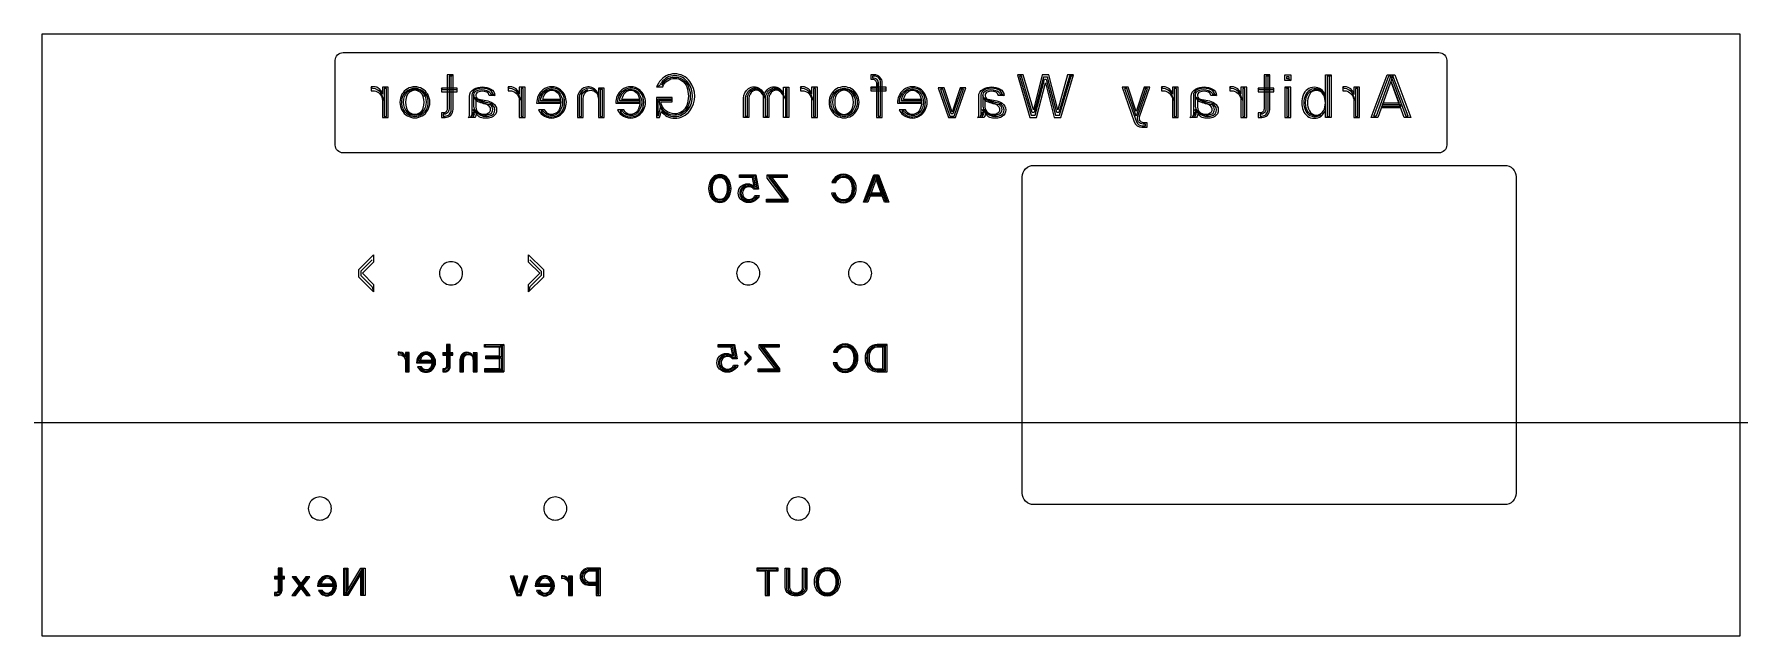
# Model space of a CAD drawing. Extents: x -3 to 626, y 0 to 221.
import ezdxf

# ---------------------------------------------------------------- set-up
doc = ezdxf.new("R2010")
doc.units = 0
doc.layers.get('0').update_dxf_attribs({"linetype": 'CONTINUOUS'})

msp = doc.modelspace()

# ---------------------------------------------------------------- linework, layer by layer
at = {"color": 7}
msp.add_lwpolyline([(0, 221.102362), (0, 0), (623.622047, 0), (623.622047, 221.102362)], close=True, dxfattribs=at)
msp.add_lwpolyline([(0, 221.102362), (0, 0), (623.622047, 0), (623.622047, 221.102362)], close=True, dxfattribs=at)
for points in [[(110.551181, 214.35874), (513.070866, 214.35874)], [(107.716535, 180.342992), (107.716535, 211.524094)], [(515.905512, 211.524094), (515.905512, 180.342992)], [(121.433386, 201.137953), (120.945827, 201.792756), (120.945827, 200.321575)], [(121.762205, 201.792756), (120.945827, 201.792756)], [(125.024882, 196.732913), (125.024882, 190.530709), (127.148031, 190.530709), (127.148031, 201.628346), (125.024882, 201.628346), (125.024882, 199.017638)], [(150.318425, 193.302992), (150.318425, 205.704567), (150.970394, 206.194961), (148.850079, 206.194961), (148.850079, 193.628976)], [(150.318425, 205.704567), (149.502047, 205.704567), (149.502047, 193.628976)], [(150.970394, 193.464567), (150.970394, 206.194961)], [(171.694488, 201.135118), (171.204094, 201.789921), (171.204094, 200.31874)], [(172.020472, 201.789921), (171.204094, 201.789921)], [(175.28315, 196.730079), (175.28315, 190.527874), (177.406299, 190.527874), (177.406299, 201.625512), (175.28315, 201.625512), (175.28315, 199.014803)], [(226.848189, 202.27748), (225.705827, 201.789921), (227.990551, 201.789921)], [(227.664567, 202.44189), (228.480945, 203.745827)], [(272.381102, 199.014803), (272.381102, 201.625512), (274.339843, 201.625512), (274.339843, 190.527874), (272.381102, 190.527874), (272.381102, 197.546457)], [(279.070866, 201.135118), (278.580472, 201.789921), (278.580472, 200.31874)], [(279.39685, 201.789921), (278.580472, 201.789921)], [(282.659528, 196.730079), (282.659528, 190.527874), (284.782677, 190.527874), (284.782677, 201.625512), (282.659528, 201.625512), (282.659528, 199.014803)], [(305.668346, 206.194961), (304.361575, 206.194961), (304.361575, 204.562205), (305.013543, 204.562205)], [(309.747402, 200.973543), (304.851969, 200.973543), (304.361575, 201.625512), (304.361575, 200.31874), (310.073386, 200.31874), (310.073386, 201.625512), (304.361575, 201.625512), (307.136693, 201.625512), (307.136693, 203.093858), (307.136693, 191.018268), (307.953071, 191.018268), (307.953071, 203.419843)], [(305.668346, 205.704567), (305.013543, 205.704567), (305.013543, 205.052598)], [(307.136693, 203.093858), (306.484724, 203.093858), (306.484724, 190.527874), (308.605039, 190.527874), (308.605039, 203.258268)], [(337.657323, 200.973543), (334.55622, 191.834646), (333.904252, 191.834646), (330.80315, 200.973543), (329.986772, 200.973543), (333.413858, 191.018268), (335.046614, 191.018268), (338.473701, 200.973543), (337.657323, 200.973543), (337.166929, 201.461102), (334.230236, 192.486614), (331.290709, 201.461102), (329.170394, 201.461102), (332.923465, 190.527874), (335.534173, 190.527874), (339.290079, 201.461102), (337.166929, 201.461102)], [(377.971654, 205.704567), (377.31685, 205.704567), (373.402205, 192.322205), (372.747402, 192.322205), (369.320315, 205.378583), (367.851969, 205.378583), (364.424882, 192.322205), (363.608504, 192.322205), (359.693858, 205.704567), (359.039055, 205.704567), (363.28252, 191.344252), (364.750866, 191.344252), (368.177953, 204.562205), (368.832756, 204.562205), (372.259843, 191.344252), (373.728189, 191.344252), (377.971654, 205.704567), (378.788031, 206.194961), (376.664882, 206.194961), (373.073386, 193.302992), (369.810709, 206.194961), (367.361575, 206.194961), (364.098898, 193.302992), (360.345827, 206.194961), (358.222677, 206.194961), (362.792126, 190.527874), (365.24126, 190.527874), (368.503937, 203.258268), (371.769449, 190.527874), (374.218583, 190.527874), (378.788031, 206.194961)], [(402.454488, 190.853858), (406.045984, 201.135118), (405.229606, 201.135118), (404.739213, 201.625512), (401.80252, 192.648189), (398.862992, 201.625512), (396.742677, 201.625512), (401.147717, 188.895118)], [(403.106457, 190.692283), (406.862362, 201.625512), (404.739213, 201.625512)], [(411.59622, 201.135118), (411.105827, 201.789921), (411.105827, 200.31874)], [(411.922205, 201.789921), (411.105827, 201.789921)], [(415.184882, 196.730079), (415.184882, 190.527874), (417.308031, 190.527874), (417.308031, 201.625512), (415.184882, 201.625512), (415.184882, 199.014803)], [(436.731024, 201.135118), (436.24063, 201.789921), (436.24063, 200.31874)], [(437.057008, 201.789921), (436.24063, 201.789921)], [(440.319685, 196.730079), (440.319685, 190.527874), (442.442835, 190.527874), (442.442835, 201.625512), (440.319685, 201.625512), (440.319685, 199.014803)], [(450.277795, 193.300157), (450.277795, 205.701732), (450.929764, 206.192126), (448.809449, 206.192126), (448.809449, 193.626142)], [(450.277795, 205.701732), (449.461417, 205.701732), (449.461417, 193.626142)], [(450.929764, 193.461732), (450.929764, 206.192126)], [(457.948346, 204.720945), (457.131969, 204.720945), (457.131969, 205.537323), (457.948346, 205.537323), (457.948346, 204.720945), (458.600315, 204.068976), (456.48, 204.068976), (456.48, 206.189291), (458.600315, 206.189291), (458.600315, 204.068976)], [(457.131969, 201.129449), (457.131969, 190.848189), (457.948346, 190.848189), (457.948346, 201.129449), (457.131969, 201.129449), (456.48, 201.619843), (456.48, 190.522205), (458.600315, 190.522205), (458.600315, 201.619843), (456.48, 201.619843)], [(470.67874, 198.844724), (471.330709, 198.68315), (471.330709, 206.189291), (473.453858, 206.189291)], [(472.799055, 205.698898), (471.982677, 205.698898), (471.982677, 190.848189), (472.799055, 190.848189), (472.799055, 205.698898), (473.453858, 206.189291), (473.453858, 190.522205), (471.330709, 190.522205), (471.330709, 198.68315)], [(478.187717, 201.129449), (477.697323, 201.784252), (477.697323, 200.313071)], [(478.513701, 201.784252), (477.697323, 201.784252)], [(481.776378, 196.724409), (481.776378, 190.522205), (483.899528, 190.522205), (483.899528, 201.619843), (481.776378, 201.619843), (481.776378, 199.009134)], [(495.32315, 205.863307), (489.937323, 191.012598), (489.12378, 191.012598), (494.671181, 205.863307), (495.32315, 205.863307), (500.873386, 191.012598), (501.689764, 191.012598), (496.139528, 205.863307), (490.592126, 190.522205), (488.142992, 190.522205), (494.019213, 206.189291), (496.791496, 206.189291), (502.667717, 190.522205), (500.221417, 190.522205), (495.487559, 203.578583), (498.424252, 195.743622), (492.386457, 195.743622), (492.222047, 195.256063), (498.750236, 195.256063), (498.914646, 194.60126), (491.896063, 194.60126), (491.896063, 194.113701), (498.914646, 194.113701)], [(125.67685, 201.137953), (125.67685, 190.856693), (126.493228, 190.856693), (126.493228, 201.137953), (125.67685, 201.137953), (125.67685, 196.732913), (124.698898, 199.017638)], [(139.546772, 199.995591), (141.179528, 198.527244), (141.669921, 199.017638), (140.037165, 198.20126)], [(152.112756, 200.647559), (147.217323, 200.647559), (146.726929, 201.299528), (146.726929, 199.992756), (152.43874, 199.992756), (152.43874, 201.299528), (146.726929, 201.299528)], [(157.008189, 191.179843), (157.008189, 198.198425)], [(157.821732, 198.688819), (157.821732, 191.344252), (157.495748, 190.692283), (158.312126, 192.486614), (158.312126, 190.853858), (158.964094, 191.99622), (158.312126, 193.464567)], [(159.292913, 196.891654), (158.476535, 198.524409), (158.476535, 194.606929)], [(158.476535, 198.034016), (159.292913, 196.891654), (159.292913, 194.445354)], [(160.435276, 197.217638), (163.697953, 196.565669)], [(164.840315, 199.014803), (165.656693, 199.014803), (166.308661, 198.524409), (164.188346, 198.524409)], [(175.935118, 201.135118), (175.935118, 190.853858), (176.751496, 190.853858), (176.751496, 201.135118), (175.935118, 201.135118), (175.935118, 196.730079), (174.957165, 199.014803)], [(181.646929, 195.749291), (190.459843, 195.749291)], [(182.298898, 196.075276), (190.459843, 196.075276), (190.459843, 197.056063), (183.931654, 197.056063)], [(190.133858, 196.565669), (183.115276, 196.565669)], [(196.659213, 197.546457), (196.659213, 190.527874), (198.782362, 190.527874), (198.782362, 197.546457)], [(197.311181, 197.872441), (197.311181, 190.853858), (198.127559, 190.853858), (198.127559, 197.872441)], [(204.981732, 200.809134), (204.981732, 190.853858), (205.79811, 190.853858), (205.79811, 200.809134), (204.981732, 200.809134), (204.329764, 201.299528), (204.329764, 190.527874), (206.452913, 190.527874), (206.452913, 201.299528), (204.329764, 201.299528), (204.329764, 199.014803)], [(210.693543, 195.749291), (219.506457, 195.749291)], [(211.345512, 196.075276), (219.506457, 196.075276), (219.506457, 197.056063), (212.978268, 197.056063)], [(219.180472, 196.565669), (212.16189, 196.565669)], [(227.338583, 196.239685), (231.417638, 196.239685), (231.417638, 197.872441), (225.705827, 197.872441), (225.705827, 190.527874), (226.848189, 190.527874), (227.502992, 192.812598)], [(227.174173, 194.771339), (226.36063, 191.018268), (226.36063, 197.382047), (231.091654, 197.382047), (231.091654, 196.730079), (226.686614, 196.730079), (226.686614, 196.239685)], [(259.650709, 197.546457), (259.650709, 190.527874), (257.691969, 190.527874), (257.691969, 197.546457)], [(258.99874, 197.546457), (258.99874, 190.853858), (258.343937, 190.853858), (258.343937, 197.546457)], [(266.995276, 197.546457), (266.995276, 190.527874), (265.036535, 190.527874), (265.036535, 197.546457)], [(266.340472, 197.546457), (266.340472, 190.853858), (265.688504, 190.853858), (265.688504, 197.217638)], [(273.033071, 201.135118), (273.033071, 190.853858), (273.685039, 190.853858), (273.685039, 201.135118), (273.033071, 201.135118), (273.033071, 197.217638), (272.216693, 199.014803)], [(283.311496, 201.135118), (283.311496, 190.853858), (284.127874, 190.853858), (284.127874, 201.135118), (283.311496, 201.135118), (283.311496, 196.730079), (282.333543, 199.014803)], [(297.181417, 199.992756), (298.814173, 198.524409), (299.304567, 199.014803), (297.671811, 198.198425)], [(314.155276, 195.749291), (322.968189, 195.749291)], [(314.807244, 196.075276), (322.968189, 196.075276), (322.968189, 197.056063), (316.44, 197.056063)], [(322.642205, 196.565669), (315.623622, 196.565669)], [(344.023937, 191.179843), (344.023937, 198.198425)], [(344.83748, 198.688819), (344.83748, 191.344252), (344.511496, 190.692283), (345.327874, 192.486614), (345.327874, 190.853858), (345.979843, 191.99622), (345.327874, 193.464567)], [(346.308661, 196.891654), (345.492283, 198.524409), (345.492283, 194.606929)], [(345.492283, 198.034016), (346.308661, 196.891654), (346.308661, 194.445354)], [(347.451024, 197.217638), (350.713701, 196.565669)], [(351.856063, 199.014803), (352.672441, 199.014803), (353.324409, 198.524409), (351.204094, 198.524409)], [(405.229606, 201.135118), (401.80252, 191.018268), (398.375433, 201.135118), (397.559055, 201.135118), (401.964094, 188.895118)], [(415.83685, 201.135118), (415.83685, 190.853858), (416.653228, 190.853858), (416.653228, 201.135118), (415.83685, 201.135118), (415.83685, 196.730079), (414.858898, 199.014803)], [(422.04189, 191.179843), (422.04189, 198.198425)], [(422.855433, 198.688819), (422.855433, 191.344252), (422.529449, 190.692283), (423.345827, 192.486614), (423.345827, 190.853858), (423.997795, 191.99622), (423.345827, 193.464567)], [(424.326614, 196.891654), (423.510236, 198.524409), (423.510236, 194.606929)], [(423.510236, 198.034016), (424.326614, 196.891654), (424.326614, 194.445354)], [(425.468976, 197.217638), (428.731654, 196.565669)], [(429.874016, 199.014803), (430.690394, 199.014803), (431.342362, 198.524409), (429.222047, 198.524409)], [(440.971654, 201.135118), (440.971654, 190.853858), (441.788031, 190.853858), (441.788031, 201.135118), (440.971654, 201.135118), (440.971654, 196.730079), (439.993701, 199.014803)], [(452.072126, 200.644724), (447.176693, 200.644724), (446.686299, 201.296693), (446.686299, 199.989921), (452.39811, 199.989921), (452.39811, 201.296693), (446.686299, 201.296693)], [(471.330709, 193.132913), (471.330709, 198.68315)], [(482.428346, 201.129449), (482.428346, 190.848189), (483.244724, 190.848189), (483.244724, 201.129449), (482.428346, 201.129449), (482.428346, 196.724409), (481.450394, 199.009134)], [(147.378898, 192.16063), (146.726929, 192.16063), (146.726929, 190.527874), (148.033701, 190.527874)], [(147.378898, 191.670236), (147.378898, 191.018268), (148.033701, 191.018268)], [(158.964094, 190.527874), (156.517795, 190.527874)], [(184.583622, 193.302992), (182.298898, 193.302992)], [(184.093228, 192.812598), (183.27685, 192.812598)], [(213.630236, 193.302992), (211.345512, 193.302992)], [(213.139843, 192.812598), (212.323465, 192.812598)], [(317.091969, 193.302992), (314.807244, 193.302992)], [(316.601575, 192.812598), (315.785197, 192.812598)], [(345.979843, 190.527874), (343.533543, 190.527874)], [(423.997795, 190.527874), (421.551496, 190.527874)], [(447.338268, 192.157795), (446.686299, 192.157795), (446.686299, 190.525039), (447.993071, 190.525039)], [(447.338268, 191.667402), (447.338268, 191.015433), (447.993071, 191.015433)], [(403.922835, 186.936378), (405.881575, 186.936378), (405.881575, 188.569134), (404.577638, 188.569134)], [(404.087244, 187.426772), (405.229606, 187.426772), (405.229606, 188.07874), (404.413228, 188.07874)], [(513.070866, 177.508346), (110.551181, 177.508346)], [(364.251969, 172.913386), (537.165354, 172.913386)], [(251.373543, 167.451024), (251.16378, 167.031496), (251.897953, 167.24126), (251.793071, 168.185197)], [(261.541417, 165.143622), (260.912126, 168.394961), (256.195276, 168.394961), (256.195276, 169.44378), (262.170709, 169.44378), (263.114646, 164.20252), (261.436535, 164.20252)], [(262.065827, 165.03874), (261.436535, 168.709606), (256.614803, 168.709606), (256.614803, 169.129134), (261.856063, 169.129134), (262.590236, 164.514331), (261.751181, 164.514331)], [(273.495118, 168.91937), (266.890394, 168.91937), (266.890394, 168.394961), (272.970709, 160.32189), (272.970709, 160.007244), (266.365984, 160.007244), (266.365984, 159.692598), (273.495118, 159.692598), (273.495118, 160.32189), (267.414803, 168.499843), (266.575748, 169.234016), (268.044094, 168.394961), (273.914646, 160.531654), (273.914646, 159.377953), (266.051339, 159.377953), (266.051339, 160.426772), (272.236535, 160.426772), (272.656063, 160.217008), (272.236535, 160.426772), (266.365984, 168.185197), (266.365984, 169.44378), (273.704882, 169.44378), (273.704882, 168.394961), (268.044094, 168.394961)], [(290.772283, 167.034331), (290.03811, 166.614803), (291.506457, 166.614803)], [(290.877165, 166.929449), (291.296693, 166.929449), (291.821102, 167.768504)], [(306.289134, 169.234016), (302.828031, 159.692598), (302.303622, 159.692598), (305.869606, 169.234016), (306.289134, 169.234016), (309.852283, 159.692598), (310.376693, 159.692598), (306.813543, 169.234016), (303.247559, 159.377953), (301.674331, 159.377953), (305.450079, 169.44378), (307.233071, 169.44378), (311.005984, 159.377953), (309.432756, 159.377953), (306.394016, 167.765669), (308.279055, 162.734173), (304.40126, 162.734173), (304.296378, 162.419528), (308.488819, 162.419528), (308.593701, 162), (304.086614, 162), (304.086614, 161.685354), (308.593701, 161.685354)], [(360, 52.440945), (360, 168.661417)], [(541.417323, 168.661417), (541.417323, 52.440945)], [(261.856063, 161.790236), (263.429291, 161.790236)], [(262.8, 161.370709), (262.170709, 161.370709)], [(291.401575, 162.632126), (289.933228, 162.632126)], [(291.71622, 161.16378), (290.982047, 162.422362), (290.56252, 162.422362)], [(121.243465, 138.16063), (117.136063, 134.050394), (117.136063, 132.406299), (121.243465, 128.296063), (121.793386, 126.379843), (116.314016, 131.859213), (116.314016, 134.59748), (121.793386, 140.07685), (121.793386, 137.338583), (117.68315, 133.228346), (121.793386, 129.11811), (121.793386, 126.379843)], [(179.223307, 138.16063), (183.333543, 134.050394), (183.333543, 132.406299), (179.223307, 128.296063), (178.67622, 126.379843), (178.67622, 129.11811), (182.783622, 133.228346), (178.67622, 137.338583), (178.67622, 140.07685), (184.155591, 134.59748), (184.155591, 131.859213), (178.67622, 126.379843)], [(149.493543, 98.801575), (149.493543, 106.769764), (149.913071, 107.084409), (148.549606, 107.084409), (148.549606, 99.011339)], [(149.913071, 98.906457), (149.913071, 107.084409)], [(169.106457, 106.766929), (162.816378, 106.766929), (162.816378, 106.347402), (168.582047, 106.347402), (168.582047, 102.571654), (163.235906, 102.571654), (163.235906, 102.152126), (168.582047, 102.152126), (168.582047, 97.749921), (162.711496, 97.749921), (162.711496, 97.330394), (169.106457, 97.330394), (169.106457, 106.766929), (169.630866, 107.081575), (169.630866, 97.015748), (168.057638, 98.064567), (162.501732, 98.064567), (162.501732, 97.015748), (169.630866, 97.015748), (168.057638, 98.064567), (168.057638, 101.840315), (163.026142, 101.840315), (163.026142, 102.886299), (168.057638, 102.886299), (168.057638, 106.032756), (162.501732, 106.032756), (162.501732, 107.081575), (169.630866, 107.081575), (168.057638, 106.032756), (169.630866, 107.081575)], [(253.695118, 102.781417), (253.065827, 106.032756), (248.348976, 106.032756), (248.348976, 107.081575), (254.324409, 107.081575), (255.268346, 101.840315), (253.590236, 101.840315)], [(270.470551, 106.557165), (263.865827, 106.557165), (263.865827, 106.032756), (269.946142, 97.959685), (269.946142, 97.645039), (263.341417, 97.645039), (263.341417, 97.330394), (270.470551, 97.330394), (270.470551, 97.959685), (264.390236, 106.137638), (263.551181, 106.871811), (265.019528, 106.032756), (270.890079, 98.169449), (270.890079, 97.015748), (263.026772, 97.015748), (263.026772, 98.064567), (269.211969, 98.064567), (269.631496, 97.854803), (269.211969, 98.064567), (263.341417, 105.822992), (263.341417, 107.081575), (270.680315, 107.081575), (270.680315, 106.032756), (265.019528, 106.032756)], [(306.705827, 97.435276), (309.852283, 97.435276), (309.852283, 106.662047), (310.376693, 107.081575), (306.705827, 107.081575)], [(306.705827, 97.015748), (310.376693, 97.015748), (310.376693, 107.081575), (308.803465, 106.032756), (306.705827, 106.032756)], [(131.147717, 103.835906), (130.833071, 104.255433), (130.833071, 103.311496)], [(131.354646, 104.255433), (130.833071, 104.255433)], [(133.871811, 103.835906), (133.871811, 97.231181), (134.39622, 97.231181), (134.39622, 103.835906), (133.871811, 103.835906), (133.871811, 101.006929), (133.24252, 102.472441)], [(133.452283, 101.006929), (133.452283, 97.021417), (134.815748, 97.021417), (134.815748, 104.150551), (133.452283, 104.150551), (133.452283, 102.472441)], [(137.962205, 100.584567), (143.203465, 100.584567), (143.203465, 101.213858), (139.011024, 101.213858)], [(142.993701, 100.899213), (138.486614, 100.899213)], [(150.647244, 103.518425), (147.500787, 103.518425), (147.186142, 103.937953), (147.186142, 103.098898), (150.857008, 103.098898), (150.857008, 103.937953), (147.186142, 103.937953)], [(149.493543, 106.769764), (148.969134, 106.769764), (148.969134, 99.011339)], [(153.48189, 101.528504), (153.48189, 97.018583), (154.845354, 97.018583), (154.845354, 101.528504)], [(153.901417, 101.738268), (153.901417, 97.228346), (154.425827, 97.228346), (154.425827, 101.738268)], [(158.828031, 103.623307), (158.828031, 97.228346), (159.352441, 97.228346), (159.352441, 103.623307), (158.828031, 103.623307), (158.408504, 103.937953), (158.408504, 97.018583), (159.771969, 97.018583), (159.771969, 103.937953), (158.408504, 103.937953), (158.408504, 102.469606)], [(254.219528, 102.676535), (253.590236, 106.347402), (248.768504, 106.347402), (248.768504, 106.766929), (254.009764, 106.766929), (254.743937, 102.152126), (253.904882, 102.152126)], [(258.411969, 103.935118), (259.985197, 102.36189), (259.985197, 101.735433), (258.411969, 100.162205), (258.202205, 99.428031), (258.202205, 100.47685), (259.775433, 102.050079), (258.202205, 103.620472), (258.202205, 104.669291), (260.299843, 102.571654), (260.299843, 101.525669), (258.202205, 99.428031)], [(291.39874, 104.669291), (290.664567, 104.249764), (292.132913, 104.249764)], [(291.503622, 104.564409), (291.92315, 104.564409), (292.447559, 105.403465)], [(306.600945, 106.347402), (309.327874, 106.347402), (309.852283, 106.662047), (306.705827, 106.662047)], [(309.327874, 106.347402), (309.327874, 97.749921), (306.705827, 97.749921)], [(306.705827, 98.064567), (308.803465, 98.064567), (308.803465, 106.032756)], [(137.542677, 100.374803), (143.203465, 100.374803)], [(139.430551, 98.801575), (137.962205, 98.801575)], [(139.115906, 98.486929), (138.591496, 98.486929)], [(147.605669, 98.067402), (147.186142, 98.067402), (147.186142, 97.018583), (148.025197, 97.018583)], [(147.605669, 97.752756), (147.605669, 97.333228), (148.025197, 97.333228)], [(254.009764, 99.428031), (255.582992, 99.428031)], [(254.953701, 99.008504), (254.324409, 99.008504)], [(292.028031, 100.267087), (290.559685, 100.267087)], [(292.342677, 98.79874), (291.608504, 100.057323), (291.188976, 100.057323)], [(-2.834646, 78.372283), (626.456693, 78.372283)], [(537.165354, 48.188976), (364.251969, 48.188976)], [(88.885984, 21.316535), (85.739528, 21.316535), (85.424882, 21.736063), (85.424882, 20.897008), (89.095748, 20.897008), (89.095748, 21.736063), (85.424882, 21.736063)], [(87.732283, 16.599685), (87.732283, 24.567874), (88.151811, 24.88252), (86.788346, 24.88252), (86.788346, 16.809449)], [(87.732283, 24.567874), (87.207874, 24.567874), (87.207874, 16.809449)], [(88.151811, 16.704567), (88.151811, 24.88252)], [(97.273701, 21.421417), (92.451969, 15.131339), (92.871496, 15.131339), (97.693228, 21.421417), (97.273701, 21.421417), (96.959055, 21.631181), (91.717795, 14.816693), (93.08126, 14.816693), (98.32252, 21.631181), (96.959055, 21.631181)], [(92.55685, 21.421417), (97.378583, 15.131339), (97.902992, 15.131339), (92.976378, 21.421417), (92.55685, 21.421417), (91.927559, 21.631181), (97.168819, 14.816693), (98.532283, 14.816693), (93.291024, 21.631181), (91.927559, 21.631181)], [(101.573858, 18.379843), (106.815118, 18.379843), (106.815118, 19.009134), (102.622677, 19.009134)], [(118.139528, 15.020787), (118.139528, 24.562205), (117.615118, 24.562205), (111.849449, 15.020787), (111.325039, 15.020787), (111.325039, 24.562205), (111.849449, 24.562205), (111.849449, 16.069606), (111.534803, 15.545197), (112.373858, 16.908661), (117.090709, 24.87685), (118.663937, 24.87685), (118.663937, 14.811024), (117.090709, 14.811024), (117.090709, 22.779213), (117.929764, 24.142677), (117.615118, 23.618268), (117.615118, 15.020787), (117.615118, 22.779213), (117.090709, 22.779213), (112.373858, 14.811024), (110.80063, 14.811024), (110.80063, 24.87685), (112.373858, 24.87685), (112.373858, 16.908661)], [(177.383622, 21.529134), (175.390866, 15.658583), (174.971339, 15.658583), (172.981417, 21.529134), (172.457008, 21.529134), (174.659528, 15.134173), (175.705512, 15.134173), (177.908031, 21.529134), (177.383622, 21.529134), (177.068976, 21.84378), (175.181102, 16.07811), (173.296063, 21.84378), (171.932598, 21.84378), (174.344882, 14.819528), (176.020157, 14.819528), (178.432441, 21.84378), (177.068976, 21.84378)], [(181.578898, 18.382677), (186.820157, 18.382677), (186.820157, 19.011969), (182.627717, 19.011969)], [(191.120315, 21.628346), (190.808504, 22.047874), (190.808504, 21.103937)], [(191.330079, 22.047874), (190.808504, 22.047874)], [(193.847244, 21.628346), (193.847244, 15.023622), (194.371654, 15.023622), (194.371654, 21.628346), (193.847244, 21.628346), (193.847244, 18.79937), (193.217953, 20.264882)], [(193.427717, 18.79937), (193.427717, 14.813858), (194.791181, 14.813858), (194.791181, 21.942992), (193.427717, 21.942992), (193.427717, 20.264882)], [(201.188976, 23.828031), (203.493543, 23.828031), (203.493543, 19.635591), (203.493543, 19.320945), (200.559685, 19.320945)], [(200.769449, 24.142677), (204.017953, 24.142677), (205.066772, 24.87685), (200.664567, 24.87685)], [(200.664567, 18.586772), (203.493543, 18.586772), (203.493543, 14.811024), (205.066772, 14.811024), (205.066772, 24.87685)], [(204.017953, 24.142677), (204.017953, 15.335433), (204.542362, 15.335433), (204.542362, 24.457323), (200.664567, 24.457323)], [(200.664567, 19.006299), (204.017953, 19.006299), (203.493543, 19.635591), (201.188976, 19.635591)], [(266.476535, 24.142677), (269.934803, 24.142677), (269.934803, 24.562205), (262.910551, 24.562205), (262.910551, 24.142677), (266.16189, 24.142677), (266.16189, 15.020787), (266.683465, 15.020787), (266.683465, 24.142677), (267.207874, 23.828031), (270.354331, 23.828031), (270.354331, 24.87685), (262.491024, 24.87685), (262.491024, 23.828031), (265.63748, 23.828031), (265.63748, 14.811024), (267.207874, 14.811024), (267.207874, 23.828031)], [(272.973543, 17.747717), (272.973543, 24.87685), (274.546772, 24.87685), (274.546772, 17.747717)], [(273.497953, 17.747717), (273.497953, 24.562205), (274.022362, 24.562205), (274.022362, 17.747717)], [(279.892913, 17.747717), (279.892913, 24.562205), (279.368504, 24.87685), (280.941732, 24.87685), (280.941732, 17.747717)], [(279.368504, 17.747717), (279.368504, 24.87685)], [(279.892913, 24.562205), (280.417323, 24.562205), (280.417323, 17.747717)], [(291.531969, 22.988976), (291.112441, 22.988976), (291.217323, 22.045039), (291.951496, 23.303622)], [(85.844409, 15.865512), (85.424882, 15.865512), (85.424882, 14.816693), (86.263937, 14.816693)], [(85.844409, 15.550866), (85.844409, 15.131339), (86.263937, 15.131339)], [(101.154331, 18.170079), (106.815118, 18.170079)], [(103.042205, 16.59685), (101.573858, 16.59685)], [(106.605354, 18.694488), (102.098268, 18.694488)], [(102.727559, 16.282205), (102.20315, 16.282205)], [(181.15937, 18.172913), (186.820157, 18.172913)], [(183.047244, 16.599685), (181.578898, 16.599685)], [(186.610394, 18.697323), (182.103307, 18.697323)], [(182.732598, 16.285039), (182.208189, 16.285039)]]:
    msp.add_lwpolyline(points, dxfattribs=at)
for points in [[(108.546784, 213.528492), (109.078383, 214.060091), (109.799386, 214.35874), (110.551181, 214.35874)], [(513.070866, 214.35874), (513.822661, 214.35874), (514.543664, 214.060091), (515.075263, 213.528492)], [(107.716535, 211.524094), (107.716535, 212.275889), (108.015185, 212.996892), (108.546784, 213.528492)], [(515.075263, 213.528492), (515.606862, 212.996892), (515.905512, 212.275889), (515.905512, 211.524094)], [(125.024882, 199.017638), (124.770454, 200.620673), (123.385294, 201.798841), (121.762205, 201.792756)], [(136.936063, 201.777629), (134.976119, 201.777629), (133.167711, 200.723269), (132.202205, 199.017638)], [(141.669921, 199.017638), (140.704415, 200.723269), (138.896007, 201.777629), (136.936063, 201.777629)], [(158.63811, 200.973543), (160.574162, 202.015759), (162.904264, 202.015759), (164.840315, 200.973543)], [(163.697953, 200.973543), (162.185404, 201.42016), (160.562334, 201.30437), (159.128504, 200.647559)], [(175.28315, 199.014803), (175.028721, 200.617838), (173.643562, 201.796006), (172.020472, 201.789921)], [(190.459843, 200.647559), (188.569308, 202.224045), (185.822188, 202.224045), (183.931654, 200.647559)], [(189.009107, 200.999752), (187.592874, 201.559951), (185.989368, 201.365546), (184.748031, 200.48315)], [(201.493235, 201.649911), (200.142376, 201.953752), (198.732452, 201.508141), (197.801575, 200.48315)], [(202.697008, 200.647559), (201.650709, 201.350663), (200.304714, 201.428749), (199.184129, 200.851353)], [(204.329764, 199.014803), (203.927425, 200.339667), (202.844094, 201.34607), (201.493235, 201.649911)], [(219.506457, 200.647559), (217.615922, 202.224045), (214.868803, 202.224045), (212.978268, 200.647559)], [(218.055721, 200.999752), (216.639488, 201.559951), (215.035982, 201.365546), (213.794646, 200.48315)], [(226.848189, 203.745827), (226.386853, 203.144366), (226.003049, 202.487234), (225.705827, 201.789921)], [(232.397008, 206.542922), (230.208569, 206.542922), (228.14979, 205.505116), (226.848189, 203.745827)], [(227.502992, 203.258268), (227.259265, 202.949072), (227.040317, 202.621125), (226.848189, 202.27748)], [(232.398425, 205.916772), (230.421709, 205.916772), (228.579327, 204.916251), (227.502992, 203.258268)], [(227.990551, 201.789921), (228.66413, 203.643098), (230.425213, 204.876798), (232.397008, 204.876798)], [(228.480945, 203.745827), (229.577135, 204.868208), (231.106675, 205.459289), (232.672759, 205.365727)], [(237.945827, 203.745827), (236.644225, 205.505116), (234.585446, 206.542922), (232.397008, 206.542922)], [(232.397008, 204.876798), (234.368802, 204.876798), (236.129885, 203.643098), (236.803465, 201.789921)], [(237.293858, 203.258268), (236.217524, 204.916251), (234.375141, 205.916772), (232.398425, 205.916772)], [(232.672759, 205.365727), (234.238843, 205.272164), (235.687129, 204.503179), (236.64189, 203.258268)], [(236.64189, 203.258268), (238.595629, 200.286013), (238.595629, 196.436821), (236.64189, 193.464567)], [(236.803465, 201.789921), (237.595775, 199.572914), (237.595775, 197.149921), (236.803465, 194.932913)], [(237.293858, 193.464567), (239.453531, 196.371951), (239.453531, 200.350883), (237.293858, 203.258268)], [(237.945827, 192.977008), (240.319084, 196.174346), (240.319084, 200.548488), (237.945827, 203.745827)], [(259.486299, 201.135118), (260.697927, 202.035644), (262.356561, 202.035644), (263.568189, 201.135118)], [(259.976693, 200.647559), (260.977675, 201.561852), (262.489152, 201.629851), (263.568189, 200.809134)], [(266.830866, 201.135118), (268.042494, 202.035644), (269.701128, 202.035644), (270.912756, 201.135118)], [(267.647244, 200.973543), (268.554841, 201.456315), (269.628855, 201.515407), (270.583937, 201.135118)], [(282.659528, 199.014803), (282.405099, 200.617838), (281.01994, 201.796006), (279.39685, 201.789921)], [(294.570709, 201.774794), (292.610765, 201.774794), (290.802357, 200.720435), (289.83685, 199.014803)], [(299.304567, 199.014803), (298.339061, 200.720435), (296.530653, 201.774794), (294.570709, 201.774794)], [(305.013543, 205.052598), (305.561089, 205.099597), (306.103145, 204.914075), (306.507066, 204.541432)], [(305.013543, 204.562205), (305.404157, 204.565245), (305.779695, 204.411613), (306.056176, 204.135666)], [(307.749088, 205.339009), (307.197527, 205.89057), (306.448362, 206.198753), (305.668346, 206.194961)], [(307.28724, 205.038736), (306.858112, 205.467865), (306.275218, 205.707601), (305.668346, 205.704567)], [(306.056176, 204.135666), (306.332656, 203.859719), (306.487012, 203.484477), (306.484724, 203.093858)], [(306.507066, 204.541432), (306.910987, 204.16879), (307.139503, 203.64341), (307.136693, 203.093858)], [(307.953071, 203.419843), (307.956105, 204.026714), (307.716368, 204.609608), (307.28724, 205.038736)], [(308.605039, 203.258268), (308.608831, 204.038283), (308.300649, 204.787448), (307.749088, 205.339009)], [(322.968189, 200.647559), (321.077654, 202.224045), (318.330535, 202.224045), (316.44, 200.647559)], [(321.517453, 200.999752), (320.10122, 201.559951), (318.497714, 201.365546), (317.256378, 200.48315)], [(345.653858, 200.973543), (347.58991, 202.015759), (349.920012, 202.015759), (351.856063, 200.973543)], [(350.713701, 200.973543), (349.201152, 201.42016), (347.578082, 201.30437), (346.144252, 200.647559)], [(415.184882, 199.014803), (414.930454, 200.617838), (413.545294, 201.796006), (411.922205, 201.789921)], [(423.671811, 200.973543), (425.607862, 202.015759), (427.937964, 202.015759), (429.874016, 200.973543)], [(428.731654, 200.973543), (427.219105, 201.42016), (425.596035, 201.30437), (424.162205, 200.647559)], [(440.319685, 199.014803), (440.065257, 200.617838), (438.680097, 201.796006), (437.057008, 201.789921)], [(467.250236, 201.608226), (465.403835, 201.608226), (463.762675, 200.431765), (463.169764, 198.68315)], [(471.330709, 198.68315), (470.737797, 200.431765), (469.096638, 201.608226), (467.250236, 201.608226)], [(481.776378, 199.009134), (481.52195, 200.612169), (480.13679, 201.790337), (478.513701, 201.784252)], [(120.945827, 200.321575), (121.495208, 200.397058), (122.054651, 200.341696), (122.578583, 200.16)], [(124.698898, 199.017638), (124.131016, 200.312709), (122.847469, 201.146123), (121.433386, 201.137953)], [(122.578583, 200.16), (124.046714, 199.663327), (125.032177, 198.282765), (125.024882, 196.732913)], [(132.202205, 199.017638), (131.1842, 197.191168), (131.1842, 194.967887), (132.202205, 193.141417)], [(132.692598, 193.631811), (131.921785, 195.172595), (131.921785, 196.98646), (132.692598, 198.527244)], [(134.325354, 192.325039), (132.312573, 194.485769), (132.312573, 197.834861), (134.325354, 199.995591)], [(132.692598, 198.527244), (133.444762, 200.196237), (135.105411, 201.269334), (136.936063, 201.269334)], [(133.834961, 198.20126), (133.411632, 196.818445), (133.411632, 195.34061), (133.834961, 193.957795)], [(136.936063, 200.495864), (135.51034, 200.495864), (134.251853, 199.56467), (133.834961, 198.20126)], [(134.325354, 199.995591), (135.827565, 201.283516), (138.044561, 201.283516), (139.546772, 199.995591)], [(136.936063, 201.269334), (138.766715, 201.269334), (140.427364, 200.196237), (141.179528, 198.527244)], [(140.037165, 198.20126), (139.620273, 199.56467), (138.361786, 200.495864), (136.936063, 200.495864)], [(139.546772, 199.995591), (141.559553, 197.834861), (141.559553, 194.485769), (139.546772, 192.325039)], [(140.037165, 193.957795), (140.460494, 195.34061), (140.460494, 196.818445), (140.037165, 198.20126)], [(141.179528, 198.527244), (141.950341, 196.98646), (141.950341, 195.172595), (141.179528, 193.631811)], [(141.669921, 193.141417), (142.687926, 194.967887), (142.687926, 197.191168), (141.669921, 199.017638)], [(157.008189, 198.198425), (156.983546, 199.357116), (157.614126, 200.430747), (158.63811, 200.973543)], [(159.128504, 200.647559), (158.357551, 200.294301), (157.851862, 199.536316), (157.821732, 198.688819)], [(164.67874, 195.097323), (162.408955, 195.574236), (160.28388, 196.580441), (158.476535, 198.034016)], [(159.618898, 197.217638), (158.976264, 197.527229), (158.58148, 198.19153), (158.616732, 198.903977)], [(158.616732, 198.903977), (158.651983, 199.616425), (159.110416, 200.238509), (159.780472, 200.48315)], [(160.106457, 199.831181), (159.568337, 199.572349), (159.255868, 198.998548), (159.330408, 198.406087)], [(160.59685, 196.075276), (160.100585, 196.233671), (159.652167, 196.51442), (159.292913, 196.891654)], [(159.330408, 198.406087), (159.404947, 197.813626), (159.849813, 197.335108), (160.435276, 197.217638)], [(164.349921, 195.749291), (162.73683, 196.113852), (161.154937, 196.604817), (159.618898, 197.217638)], [(159.780472, 200.48315), (160.897279, 200.824876), (162.090753, 200.824876), (163.207559, 200.48315)], [(163.371969, 199.831181), (162.340317, 200.328711), (161.138108, 200.328711), (160.106457, 199.831181)], [(162.881575, 195.423307), (162.113345, 195.616592), (161.351392, 195.834023), (160.59685, 196.075276)], [(164.514331, 194.280945), (164.125898, 194.84642), (163.545927, 195.252199), (162.881575, 195.423307)], [(163.207559, 200.48315), (163.980279, 200.330914), (164.607229, 199.767095), (164.840315, 199.014803)], [(164.188346, 198.524409), (164.18498, 199.07926), (163.869139, 199.584825), (163.371969, 199.831181)], [(165.656693, 199.014803), (165.374324, 199.955331), (164.63848, 200.691175), (163.697953, 200.973543)], [(163.697953, 196.565669), (164.626126, 196.385068), (165.479061, 195.930959), (166.147087, 195.261732)], [(166.147087, 194.11937), (165.816627, 194.900353), (165.15937, 195.496446), (164.349921, 195.749291)], [(165.577071, 193.465984), (165.577071, 194.127804), (165.238031, 194.743489), (164.67874, 195.097323)], [(164.840315, 200.973543), (165.742672, 200.489059), (166.306511, 199.548601), (166.308661, 198.524409)], [(166.147087, 195.261732), (166.847901, 194.557961), (167.132984, 193.540757), (166.899997, 192.575277)], [(171.204094, 200.31874), (171.753476, 200.394223), (172.312919, 200.338862), (172.83685, 200.157165)], [(174.957165, 199.014803), (174.389692, 200.308925), (173.107545, 201.142154), (171.694488, 201.135118)], [(172.83685, 200.157165), (174.304982, 199.660492), (175.290445, 198.27993), (175.28315, 196.730079)], [(183.931654, 200.647559), (182.486768, 199.430267), (181.65107, 197.638597), (181.646929, 195.749291)], [(184.748031, 200.48315), (183.22276, 199.537746), (182.295991, 197.869776), (182.298898, 196.075276)], [(183.115276, 196.565669), (183.138494, 197.808963), (183.668976, 198.988721), (184.583622, 199.831181)], [(183.931654, 197.056063), (184.067876, 197.807925), (184.344855, 198.5273), (184.748031, 199.176378)], [(184.583622, 199.831181), (185.977349, 201.179104), (188.166579, 201.249012), (189.643465, 199.992756)], [(184.748031, 199.176378), (185.271203, 200.02624), (186.197763, 200.543904), (187.195748, 200.543904)], [(187.195748, 200.543904), (188.193733, 200.543904), (189.120293, 200.02624), (189.643465, 199.176378)], [(191.76378, 197.708031), (191.461964, 199.20083), (190.42534, 200.439553), (189.009107, 200.999752)], [(189.643465, 199.992756), (191.739514, 197.802759), (191.739514, 194.350627), (189.643465, 192.16063)], [(189.643465, 199.176378), (190.814205, 197.27574), (190.814205, 194.877645), (189.643465, 192.977008)], [(192.584947, 196.076693), (192.584947, 197.839071), (191.807322, 199.511656), (190.459843, 200.647559)], [(190.459843, 191.505827), (191.807322, 192.64173), (192.584947, 194.314314), (192.584947, 196.076693)], [(191.76378, 194.445354), (192.020605, 195.517751), (192.020605, 196.635635), (191.76378, 197.708031)], [(197.801575, 200.48315), (197.064626, 199.682995), (196.656676, 198.634269), (196.659213, 197.546457)], [(199.184129, 200.851353), (198.063544, 200.273957), (197.345905, 199.132556), (197.311181, 197.872441)], [(198.127559, 197.872441), (198.127422, 199.314412), (199.158139, 200.550319), (200.576693, 200.809134)], [(198.782362, 197.546457), (198.777088, 198.330417), (199.06759, 199.087544), (199.595906, 199.666772)], [(199.595906, 199.666772), (200.098574, 200.216924), (200.809433, 200.530319), (201.554646, 200.530319)], [(201.554646, 200.530319), (202.299859, 200.530319), (203.010718, 200.216924), (203.513386, 199.666772)], [(204.329764, 197.546457), (204.453215, 198.813382), (203.811406, 200.032372), (202.697008, 200.647559)], [(203.513386, 199.666772), (204.042732, 199.087975), (204.334265, 198.330799), (204.329764, 197.546457)], [(212.978268, 200.647559), (211.533382, 199.430267), (210.697684, 197.638597), (210.693543, 195.749291)], [(213.794646, 200.48315), (212.269374, 199.537746), (211.342606, 197.869776), (211.345512, 196.075276)], [(212.16189, 196.565669), (212.185109, 197.808963), (212.71559, 198.988721), (213.630236, 199.831181)], [(212.978268, 197.056063), (213.11449, 197.807925), (213.391469, 198.5273), (213.794646, 199.176378)], [(213.630236, 199.831181), (215.023963, 201.179104), (217.213193, 201.249012), (218.690079, 199.992756)], [(213.794646, 199.176378), (214.317818, 200.02624), (215.244377, 200.543904), (216.242362, 200.543904)], [(216.242362, 200.543904), (217.240347, 200.543904), (218.166907, 200.02624), (218.690079, 199.176378)], [(220.810394, 197.708031), (220.508578, 199.20083), (219.471954, 200.439553), (218.055721, 200.999752)], [(218.690079, 199.992756), (220.786129, 197.802759), (220.786129, 194.350627), (218.690079, 192.16063)], [(218.690079, 199.176378), (219.860819, 197.27574), (219.860819, 194.877645), (218.690079, 192.977008)], [(221.631561, 196.076693), (221.631561, 197.839071), (220.853937, 199.511656), (219.506457, 200.647559)], [(219.506457, 191.505827), (220.853937, 192.64173), (221.631561, 194.314314), (221.631561, 196.076693)], [(220.810394, 194.445354), (221.067219, 195.517751), (221.067219, 196.635635), (220.810394, 197.708031)], [(226.686614, 196.239685), (226.841087, 195.284025), (227.115374, 194.351641), (227.502992, 193.464567)], [(232.398425, 191.834646), (229.842773, 191.818222), (227.674243, 193.706119), (227.338583, 196.239685)], [(257.691969, 197.546457), (257.691745, 198.958456), (258.356566, 200.288097), (259.486299, 201.135118)], [(258.343937, 197.546457), (258.46012, 198.754377), (259.046553, 199.868194), (259.976693, 200.647559)], [(261.609449, 200.809134), (260.077967, 200.474487), (258.989378, 199.114046), (258.99874, 197.546457)], [(261.119055, 200.157165), (260.210692, 199.599768), (259.655248, 198.612193), (259.650709, 197.546457)], [(263.568189, 200.157165), (262.817452, 200.620145), (261.869793, 200.620145), (261.119055, 200.157165)], [(264.384567, 199.831181), (263.665119, 200.575948), (262.636872, 200.938303), (261.609449, 200.809134)], [(263.568189, 201.135118), (264.366112, 200.521471), (264.93908, 199.66152), (265.19811, 198.688819)], [(263.568189, 200.809134), (264.547874, 199.795606), (265.274362, 198.565046), (265.688504, 197.217638)], [(265.036535, 197.546457), (265.031996, 198.612193), (264.476552, 199.599768), (263.568189, 200.157165)], [(265.688504, 197.217638), (265.408105, 198.157605), (264.966932, 199.041869), (264.384567, 199.831181)], [(265.19811, 198.688819), (265.45789, 199.661909), (266.031888, 200.52191), (266.830866, 201.135118)], [(265.688504, 197.217638), (265.601418, 198.734468), (266.353597, 200.176779), (267.647244, 200.973543)], [(268.954016, 200.809134), (267.421407, 200.475642), (266.331397, 199.114903), (266.340472, 197.546457)], [(268.463622, 200.157165), (267.555259, 199.599768), (266.999815, 198.612193), (266.995276, 197.546457)], [(270.912756, 200.157165), (270.162018, 200.620145), (269.214359, 200.620145), (268.463622, 200.157165)], [(272.216693, 199.014803), (271.658144, 200.280176), (270.321755, 201.015132), (268.954016, 200.809134)], [(270.583937, 201.135118), (271.400351, 200.645787), (272.032166, 199.900365), (272.381102, 199.014803)], [(270.912756, 201.135118), (271.622437, 200.609419), (272.13862, 199.864043), (272.381102, 199.014803)], [(272.381102, 197.546457), (272.376563, 198.612193), (271.821119, 199.599768), (270.912756, 200.157165)], [(278.580472, 200.31874), (279.129854, 200.394223), (279.689297, 200.338862), (280.213228, 200.157165)], [(282.333543, 199.014803), (281.76607, 200.308925), (280.483923, 201.142154), (279.070866, 201.135118)], [(280.213228, 200.157165), (281.68136, 199.660492), (282.666823, 198.27993), (282.659528, 196.730079)], [(289.83685, 199.014803), (288.818845, 197.188333), (288.818845, 194.965052), (289.83685, 193.138583)], [(290.327244, 193.628976), (289.55643, 195.169761), (289.55643, 196.983625), (290.327244, 198.524409)], [(291.96, 192.322205), (289.947219, 194.482934), (289.947219, 197.832026), (291.96, 199.992756)], [(290.327244, 198.524409), (291.079408, 200.193402), (292.740057, 201.266499), (294.570709, 201.266499)], [(291.469606, 198.198425), (291.046277, 196.815611), (291.046277, 195.337775), (291.469606, 193.954961)], [(294.570709, 200.49303), (293.144985, 200.49303), (291.886499, 199.561835), (291.469606, 198.198425)], [(291.96, 199.992756), (293.462211, 201.280681), (295.679207, 201.280681), (297.181417, 199.992756)], [(294.570709, 201.266499), (296.40136, 201.266499), (298.06201, 200.193402), (298.814173, 198.524409)], [(297.671811, 198.198425), (297.254918, 199.561835), (295.996432, 200.49303), (294.570709, 200.49303)], [(297.181417, 199.992756), (299.194198, 197.832026), (299.194198, 194.482934), (297.181417, 192.322205)], [(297.671811, 193.954961), (298.09514, 195.337775), (298.09514, 196.815611), (297.671811, 198.198425)], [(298.814173, 198.524409), (299.584987, 196.983625), (299.584987, 195.169761), (298.814173, 193.628976)], [(299.304567, 193.138583), (300.322572, 194.965052), (300.322572, 197.188333), (299.304567, 199.014803)], [(316.44, 200.647559), (314.995114, 199.430267), (314.159416, 197.638597), (314.155276, 195.749291)], [(317.256378, 200.48315), (315.731107, 199.537746), (314.804338, 197.869776), (314.807244, 196.075276)], [(315.623622, 196.565669), (315.646841, 197.808963), (316.177322, 198.988721), (317.091969, 199.831181)], [(316.44, 197.056063), (316.576222, 197.807925), (316.853201, 198.5273), (317.256378, 199.176378)], [(317.091969, 199.831181), (318.485696, 201.179104), (320.674925, 201.249012), (322.151811, 199.992756)], [(317.256378, 199.176378), (317.77955, 200.02624), (318.706109, 200.543904), (319.704094, 200.543904)], [(319.704094, 200.543904), (320.70208, 200.543904), (321.628639, 200.02624), (322.151811, 199.176378)], [(324.272126, 197.708031), (323.970311, 199.20083), (322.933687, 200.439553), (321.517453, 200.999752)], [(322.151811, 199.992756), (324.247861, 197.802759), (324.247861, 194.350627), (322.151811, 192.16063)], [(322.151811, 199.176378), (323.322551, 197.27574), (323.322551, 194.877645), (322.151811, 192.977008)], [(325.093293, 196.076693), (325.093293, 197.839071), (324.315669, 199.511656), (322.968189, 200.647559)], [(322.968189, 191.505827), (324.315669, 192.64173), (325.093293, 194.314314), (325.093293, 196.076693)], [(324.272126, 194.445354), (324.528952, 195.517751), (324.528952, 196.635635), (324.272126, 197.708031)], [(344.023937, 198.198425), (343.999294, 199.357116), (344.629874, 200.430747), (345.653858, 200.973543)], [(346.144252, 200.647559), (345.373299, 200.294301), (344.867611, 199.536316), (344.83748, 198.688819)], [(351.694488, 195.097323), (349.424703, 195.574236), (347.299628, 196.580441), (345.492283, 198.034016)], [(346.634646, 197.217638), (345.992012, 197.527229), (345.597228, 198.19153), (345.63248, 198.903977)], [(345.63248, 198.903977), (345.667731, 199.616425), (346.126164, 200.238509), (346.79622, 200.48315)], [(347.122205, 199.831181), (346.584085, 199.572349), (346.271616, 198.998548), (346.346156, 198.406087)], [(347.612598, 196.075276), (347.116333, 196.233671), (346.667915, 196.51442), (346.308661, 196.891654)], [(346.346156, 198.406087), (346.420695, 197.813626), (346.865561, 197.335108), (347.451024, 197.217638)], [(351.365669, 195.749291), (349.752578, 196.113852), (348.170685, 196.604817), (346.634646, 197.217638)], [(346.79622, 200.48315), (347.913027, 200.824876), (349.106501, 200.824876), (350.223307, 200.48315)], [(350.387717, 199.831181), (349.356065, 200.328711), (348.153856, 200.328711), (347.122205, 199.831181)], [(349.897323, 195.423307), (349.129093, 195.616592), (348.36714, 195.834023), (347.612598, 196.075276)], [(351.530079, 194.280945), (351.141646, 194.84642), (350.561675, 195.252199), (349.897323, 195.423307)], [(350.223307, 200.48315), (350.996027, 200.330914), (351.622977, 199.767095), (351.856063, 199.014803)], [(351.204094, 198.524409), (351.200728, 199.07926), (350.884887, 199.584825), (350.387717, 199.831181)], [(352.672441, 199.014803), (352.390072, 199.955331), (351.654228, 200.691175), (350.713701, 200.973543)], [(350.713701, 196.565669), (351.641874, 196.385068), (352.494809, 195.930959), (353.162835, 195.261732)], [(353.162835, 194.11937), (352.832375, 194.900353), (352.175118, 195.496446), (351.365669, 195.749291)], [(352.592819, 193.465984), (352.592819, 194.127804), (352.253779, 194.743489), (351.694488, 195.097323)], [(351.856063, 200.973543), (352.75842, 200.489059), (353.322259, 199.548601), (353.324409, 198.524409)], [(353.162835, 195.261732), (353.863649, 194.557961), (354.148732, 193.540757), (353.915745, 192.575277)], [(411.105827, 200.31874), (411.655208, 200.394223), (412.214651, 200.338862), (412.738583, 200.157165)], [(414.858898, 199.014803), (414.291425, 200.308925), (413.009277, 201.142154), (411.59622, 201.135118)], [(412.738583, 200.157165), (414.206714, 199.660492), (415.192177, 198.27993), (415.184882, 196.730079)], [(422.04189, 198.198425), (422.017247, 199.357116), (422.647826, 200.430747), (423.671811, 200.973543)], [(424.162205, 200.647559), (423.391252, 200.294301), (422.885563, 199.536316), (422.855433, 198.688819)], [(429.712441, 195.097323), (427.442655, 195.574236), (425.317581, 196.580441), (423.510236, 198.034016)], [(424.652598, 197.217638), (424.009965, 197.527229), (423.615181, 198.19153), (423.650432, 198.903977)], [(423.650432, 198.903977), (423.685684, 199.616425), (424.144117, 200.238509), (424.814173, 200.48315)], [(425.140157, 199.831181), (424.602038, 199.572349), (424.289569, 198.998548), (424.364109, 198.406087)], [(425.630551, 196.075276), (425.134286, 196.233671), (424.685868, 196.51442), (424.326614, 196.891654)], [(424.364109, 198.406087), (424.438648, 197.813626), (424.883513, 197.335108), (425.468976, 197.217638)], [(429.383622, 195.749291), (427.770531, 196.113852), (426.188638, 196.604817), (424.652598, 197.217638)], [(424.814173, 200.48315), (425.930979, 200.824876), (427.124454, 200.824876), (428.24126, 200.48315)], [(428.405669, 199.831181), (427.374018, 200.328711), (426.171809, 200.328711), (425.140157, 199.831181)], [(427.915276, 195.423307), (427.147046, 195.616592), (426.385093, 195.834023), (425.630551, 196.075276)], [(429.548031, 194.280945), (429.159599, 194.84642), (428.579627, 195.252199), (427.915276, 195.423307)], [(428.24126, 200.48315), (429.01398, 200.330914), (429.640929, 199.767095), (429.874016, 199.014803)], [(429.222047, 198.524409), (429.218681, 199.07926), (428.90284, 199.584825), (428.405669, 199.831181)], [(430.690394, 199.014803), (430.408025, 199.955331), (429.672181, 200.691175), (428.731654, 200.973543)], [(428.731654, 196.565669), (429.659827, 196.385068), (430.512762, 195.930959), (431.180787, 195.261732)], [(431.180787, 194.11937), (430.850328, 194.900353), (430.193071, 195.496446), (429.383622, 195.749291)], [(430.610772, 193.465984), (430.610772, 194.127804), (430.271732, 194.743489), (429.712441, 195.097323)], [(429.874016, 200.973543), (430.776373, 200.489059), (431.340212, 199.548601), (431.342362, 198.524409)], [(431.180787, 195.261732), (431.881601, 194.557961), (432.166685, 193.540757), (431.933698, 192.575277)], [(436.24063, 200.31874), (436.790011, 200.394223), (437.349454, 200.338862), (437.873386, 200.157165)], [(439.993701, 199.014803), (439.426228, 200.308925), (438.14408, 201.142154), (436.731024, 201.135118)], [(437.873386, 200.157165), (439.341517, 199.660492), (440.32698, 198.27993), (440.319685, 196.730079)], [(463.169764, 198.68315), (462.557661, 196.8837), (462.557661, 194.932363), (463.169764, 193.132913)], [(463.986142, 198.68315), (463.257454, 196.904823), (463.257454, 194.91124), (463.986142, 193.132913)], [(464.312126, 193.949291), (463.962488, 195.231714), (463.962488, 196.584349), (464.312126, 197.866772)], [(466.425305, 200.906912), (465.324417, 200.561075), (464.431999, 199.747466), (463.986142, 198.68315)], [(464.312126, 197.866772), (464.636634, 199.039398), (465.477604, 200.000358), (466.59685, 200.47748)], [(465.454488, 198.844724), (464.560474, 196.988991), (464.560474, 194.827072), (465.454488, 192.971339)], [(468.066614, 200.470692), (466.957219, 200.470692), (465.944258, 199.840155), (465.454488, 198.844724)], [(469.697953, 200.47748), (468.723558, 201.095633), (467.526193, 201.252749), (466.425305, 200.906912)], [(466.59685, 200.47748), (467.34986, 200.841589), (468.221323, 200.872052), (468.99792, 200.561414)], [(470.67874, 198.844724), (470.18897, 199.840155), (469.176009, 200.470692), (468.066614, 200.470692)], [(468.99792, 200.561414), (469.774517, 200.250775), (470.384567, 199.627706), (470.67874, 198.844724)], [(471.330709, 198.68315), (470.884027, 199.363265), (470.333026, 199.968792), (469.697953, 200.47748)], [(470.67874, 192.971339), (471.572754, 194.827072), (471.572754, 196.988991), (470.67874, 198.844724)], [(477.697323, 200.313071), (478.246704, 200.388554), (478.806147, 200.333192), (479.330079, 200.151496)], [(481.450394, 199.009134), (480.882921, 200.303256), (479.600773, 201.136485), (478.187717, 201.129449)], [(479.330079, 200.151496), (480.79821, 199.654823), (481.783673, 198.274261), (481.776378, 196.724409)], [(132.202205, 193.141417), (133.167711, 191.435786), (134.976119, 190.381426), (136.936063, 190.381426)], [(136.936063, 190.790262), (135.076518, 190.790262), (133.40077, 191.912393), (132.692598, 193.631811)], [(133.834961, 193.957795), (134.251853, 192.594385), (135.51034, 191.663191), (136.936063, 191.663191)], [(139.546772, 192.325039), (138.098232, 190.899414), (135.773894, 190.899414), (134.325354, 192.325039)], [(136.936063, 191.663191), (138.361786, 191.663191), (139.620273, 192.594385), (140.037165, 193.957795)], [(141.179528, 193.631811), (140.471356, 191.912393), (138.795607, 190.790262), (136.936063, 190.790262)], [(136.936063, 190.381426), (138.896007, 190.381426), (140.704415, 191.435786), (141.669921, 193.141417)], [(148.42153, 192.587169), (148.14505, 192.311221), (147.769511, 192.157589), (147.378898, 192.16063)], [(148.87242, 192.181402), (148.468499, 191.808759), (147.926443, 191.623238), (147.378898, 191.670236)], [(148.033701, 191.018268), (148.640573, 191.015233), (149.223466, 191.25497), (149.652594, 191.684099)], [(148.033701, 190.527874), (148.813716, 190.524082), (149.562881, 190.832265), (150.114442, 191.383826)], [(148.850079, 193.628976), (148.852366, 193.238358), (148.69801, 192.863116), (148.42153, 192.587169)], [(149.502047, 193.628976), (149.504857, 193.079425), (149.276341, 192.554045), (148.87242, 192.181402)], [(149.652594, 191.684099), (150.081723, 192.113227), (150.32146, 192.69612), (150.318425, 193.302992)], [(150.114442, 191.383826), (150.666003, 191.935387), (150.974186, 192.684551), (150.970394, 193.464567)], [(156.517795, 190.527874), (156.807323, 190.613022), (157.006676, 190.878058), (157.008189, 191.179843)], [(158.312126, 193.464567), (159.153158, 192.387192), (160.384059, 191.683675), (161.739213, 191.505827)], [(158.476535, 194.606929), (158.794553, 193.194786), (159.736869, 192.003582), (161.037892, 191.369057)], [(159.618898, 191.99622), (159.495076, 191.469893), (159.27291, 190.971704), (158.964094, 190.527874)], [(159.292913, 194.445354), (159.299202, 193.238571), (160.094783, 192.17818), (161.251654, 191.834646)], [(161.087244, 190.527874), (160.393978, 190.758949), (159.849972, 191.302954), (159.618898, 191.99622)], [(161.037892, 191.369057), (162.338915, 190.734533), (163.857745, 190.725407), (165.166299, 191.344252)], [(165.004724, 190.527874), (163.731292, 190.116526), (162.360676, 190.116526), (161.087244, 190.527874)], [(161.251654, 191.834646), (162.18154, 191.560747), (163.18295, 191.6785), (164.023937, 192.16063)], [(161.739213, 191.505827), (162.72761, 191.272409), (163.766348, 191.388604), (164.67874, 191.834646)], [(164.023937, 192.16063), (164.384613, 192.363841), (164.64321, 192.709358), (164.736495, 193.112695)], [(164.736495, 193.112695), (164.82978, 193.516031), (164.749154, 193.940004), (164.514331, 194.280945)], [(164.67874, 191.834646), (165.238031, 192.18848), (165.577071, 192.804165), (165.577071, 193.465984)], [(166.899997, 192.575277), (166.66701, 191.609797), (165.94938, 190.834565), (165.004724, 190.527874)], [(165.166299, 191.344252), (166.171548, 191.86795), (166.600025, 193.080317), (166.147087, 194.11937)], [(182.298898, 193.302992), (182.670684, 192.616734), (183.168885, 192.006967), (183.767244, 191.505827)], [(183.27685, 192.812598), (184.327114, 191.24854), (186.21071, 190.463918), (188.060751, 190.819837)], [(183.767244, 191.505827), (185.705275, 189.889316), (188.521812, 189.889316), (190.459843, 191.505827)], [(184.909606, 191.99622), (184.612363, 192.242013), (184.339021, 192.515355), (184.093228, 192.812598)], [(187.016034, 191.626492), (185.958325, 191.694635), (185.023735, 192.338786), (184.583622, 193.302992)], [(189.643465, 192.16063), (188.322392, 190.944902), (186.31184, 190.875075), (184.909606, 191.99622)], [(189.643465, 192.977008), (189.083264, 192.077248), (188.073744, 191.558348), (187.016034, 191.626492)], [(188.060751, 190.819837), (189.910792, 191.175757), (191.368809, 192.603255), (191.76378, 194.445354)], [(211.345512, 193.302992), (211.717298, 192.616734), (212.215499, 192.006967), (212.813858, 191.505827)], [(212.323465, 192.812598), (213.373728, 191.24854), (215.257324, 190.463918), (217.107365, 190.819837)], [(212.813858, 191.505827), (214.751889, 189.889316), (217.568426, 189.889316), (219.506457, 191.505827)], [(213.95622, 191.99622), (213.658977, 192.242013), (213.385635, 192.515355), (213.139843, 192.812598)], [(216.062649, 191.626492), (215.004939, 191.694635), (214.070349, 192.338786), (213.630236, 193.302992)], [(218.690079, 192.16063), (217.369006, 190.944902), (215.358454, 190.875075), (213.95622, 191.99622)], [(218.690079, 192.977008), (218.129878, 192.077248), (217.120358, 191.558348), (216.062649, 191.626492)], [(217.107365, 190.819837), (218.957406, 191.175757), (220.415423, 192.603255), (220.810394, 194.445354)], [(231.52701, 191.357404), (229.566918, 191.627943), (227.903993, 192.932178), (227.174173, 194.771339)], [(227.502992, 193.464567), (228.593674, 191.827016), (230.430899, 190.843254), (232.398425, 190.843254)], [(227.502992, 192.812598), (228.592575, 191.17519), (230.431641, 190.194426), (232.398425, 190.20189)], [(236.64189, 193.464567), (235.441152, 191.891869), (233.487101, 191.086864), (231.52701, 191.357404)], [(236.803465, 194.932913), (236.131078, 193.07786), (234.371569, 191.840316), (232.398425, 191.834646)], [(232.398425, 190.843254), (234.365951, 190.843254), (236.203176, 191.827016), (237.293858, 193.464567)], [(232.398425, 190.20189), (234.581413, 190.201666), (236.636927, 191.229948), (237.945827, 192.977008)], [(289.83685, 193.138583), (290.802357, 191.432951), (292.610765, 190.378592), (294.570709, 190.378592)], [(294.570709, 190.787427), (292.711164, 190.787427), (291.035415, 191.909558), (290.327244, 193.628976)], [(291.469606, 193.954961), (291.886499, 192.59155), (293.144985, 191.660356), (294.570709, 191.660356)], [(297.181417, 192.322205), (295.732878, 190.89658), (293.408539, 190.89658), (291.96, 192.322205)], [(294.570709, 191.660356), (295.996432, 191.660356), (297.254918, 192.59155), (297.671811, 193.954961)], [(298.814173, 193.628976), (298.106002, 191.909558), (296.430253, 190.787427), (294.570709, 190.787427)], [(294.570709, 190.378592), (296.530653, 190.378592), (298.339061, 191.432951), (299.304567, 193.138583)], [(314.807244, 193.302992), (315.179031, 192.616734), (315.677231, 192.006967), (316.275591, 191.505827)], [(315.785197, 192.812598), (316.83546, 191.24854), (318.719056, 190.463918), (320.569097, 190.819837)], [(316.275591, 191.505827), (318.213621, 189.889316), (321.030158, 189.889316), (322.968189, 191.505827)], [(317.417953, 191.99622), (317.120709, 192.242013), (316.847367, 192.515355), (316.601575, 192.812598)], [(319.524381, 191.626492), (318.466671, 191.694635), (317.532082, 192.338786), (317.091969, 193.302992)], [(322.151811, 192.16063), (320.830739, 190.944902), (318.820186, 190.875075), (317.417953, 191.99622)], [(322.151811, 192.977008), (321.59161, 192.077248), (320.58209, 191.558348), (319.524381, 191.626492)], [(320.569097, 190.819837), (322.419138, 191.175757), (323.877156, 192.603255), (324.272126, 194.445354)], [(343.533543, 190.527874), (343.823071, 190.613022), (344.022424, 190.878058), (344.023937, 191.179843)], [(345.327874, 193.464567), (346.168906, 192.387192), (347.399807, 191.683675), (348.754961, 191.505827)], [(345.492283, 194.606929), (345.810301, 193.194786), (346.752617, 192.003582), (348.05364, 191.369057)], [(346.634646, 191.99622), (346.510824, 191.469893), (346.288658, 190.971704), (345.979843, 190.527874)], [(346.308661, 194.445354), (346.31495, 193.238571), (347.110531, 192.17818), (348.267402, 191.834646)], [(348.102992, 190.527874), (347.409726, 190.758949), (346.86572, 191.302954), (346.634646, 191.99622)], [(348.05364, 191.369057), (349.354663, 190.734533), (350.873493, 190.725407), (352.182047, 191.344252)], [(352.020472, 190.527874), (350.74704, 190.116526), (349.376424, 190.116526), (348.102992, 190.527874)], [(348.267402, 191.834646), (349.197288, 191.560747), (350.198698, 191.6785), (351.039685, 192.16063)], [(348.754961, 191.505827), (349.743358, 191.272409), (350.782096, 191.388604), (351.694488, 191.834646)], [(351.039685, 192.16063), (351.400361, 192.363841), (351.658958, 192.709358), (351.752243, 193.112695)], [(351.752243, 193.112695), (351.845528, 193.516031), (351.764902, 193.940004), (351.530079, 194.280945)], [(351.694488, 191.834646), (352.253779, 192.18848), (352.592819, 192.804165), (352.592819, 193.465984)], [(353.915745, 192.575277), (353.682758, 191.609797), (352.965128, 190.834565), (352.020472, 190.527874)], [(352.182047, 191.344252), (353.187296, 191.86795), (353.615773, 193.080317), (353.162835, 194.11937)], [(401.147717, 188.895118), (401.569357, 187.724005), (402.678141, 186.9414), (403.922835, 186.936378)], [(401.964094, 188.895118), (402.29291, 188.008121), (403.141276, 187.4214), (404.087244, 187.426772)], [(402.722621, 188.964292), (402.334406, 189.514311), (402.234615, 190.217551), (402.454488, 190.853858)], [(404.413228, 188.07874), (403.74003, 188.084698), (403.110837, 188.414274), (402.722621, 188.964292)], [(403.305706, 189.259065), (403.015395, 189.67803), (402.941437, 190.210017), (403.106457, 190.692283)], [(404.577638, 188.569134), (404.068137, 188.584009), (403.596017, 188.840099), (403.305706, 189.259065)], [(421.551496, 190.527874), (421.841024, 190.613022), (422.040376, 190.878058), (422.04189, 191.179843)], [(423.345827, 193.464567), (424.186859, 192.387192), (425.41776, 191.683675), (426.772913, 191.505827)], [(423.510236, 194.606929), (423.828253, 193.194786), (424.77057, 192.003582), (426.071593, 191.369057)], [(424.652598, 191.99622), (424.528776, 191.469893), (424.306611, 190.971704), (423.997795, 190.527874)], [(424.326614, 194.445354), (424.332526, 193.239352), (425.126772, 192.179207), (426.28252, 191.834646)], [(426.120945, 190.527874), (425.427679, 190.758949), (424.883673, 191.302954), (424.652598, 191.99622)], [(426.071593, 191.369057), (427.372616, 190.734533), (428.891446, 190.725407), (430.2, 191.344252)], [(430.038425, 190.527874), (428.764993, 190.116526), (427.394377, 190.116526), (426.120945, 190.527874)], [(426.28252, 191.834646), (427.213275, 191.559936), (428.215879, 191.677709), (429.057638, 192.16063)], [(426.772913, 191.505827), (427.761311, 191.272409), (428.800049, 191.388604), (429.712441, 191.834646)], [(429.057638, 192.16063), (429.418314, 192.363841), (429.676911, 192.709358), (429.770196, 193.112695)], [(429.770196, 193.112695), (429.863481, 193.516031), (429.782855, 193.940004), (429.548031, 194.280945)], [(429.712441, 191.834646), (430.271732, 192.18848), (430.610772, 192.804165), (430.610772, 193.465984)], [(431.933698, 192.575277), (431.700711, 191.609797), (430.983081, 190.834565), (430.038425, 190.527874)], [(430.2, 191.344252), (431.205249, 191.86795), (431.633726, 193.080317), (431.180787, 194.11937)], [(448.3809, 192.584334), (448.10442, 192.308387), (447.728881, 192.154755), (447.338268, 192.157795)], [(448.831791, 192.178568), (448.42787, 191.805925), (447.885813, 191.620403), (447.338268, 191.667402)], [(447.993071, 191.015433), (448.599943, 191.012399), (449.182836, 191.252135), (449.611964, 191.681264)], [(447.993071, 190.525039), (448.773087, 190.521247), (449.522251, 190.82943), (450.073812, 191.380991)], [(448.809449, 193.626142), (448.811736, 193.235523), (448.65738, 192.860281), (448.3809, 192.584334)], [(449.461417, 193.626142), (449.464227, 193.07659), (449.235711, 192.55121), (448.831791, 192.178568)], [(449.611964, 191.681264), (450.041093, 192.110392), (450.28083, 192.693286), (450.277795, 193.300157)], [(450.073812, 191.380991), (450.625373, 191.932552), (450.933556, 192.681717), (450.929764, 193.461732)], [(463.169764, 193.132913), (463.762675, 191.384298), (465.403835, 190.207837), (467.250236, 190.207837)], [(463.986142, 193.132913), (464.432278, 192.067004), (465.33871, 191.261653), (466.449718, 190.944065)], [(466.59685, 191.338583), (465.477604, 191.815705), (464.636634, 192.776665), (464.312126, 193.949291)], [(465.454488, 192.971339), (465.944258, 191.975908), (466.957219, 191.345371), (468.066614, 191.345371)], [(466.449718, 190.944065), (467.560726, 190.626476), (468.75586, 190.831081), (469.697953, 191.500157)], [(469.697953, 191.500157), (468.725525, 191.041364), (467.611691, 190.983331), (466.59685, 191.338583)], [(467.250236, 190.207837), (469.096638, 190.207837), (470.737797, 191.384298), (471.330709, 193.132913)], [(468.066614, 191.345371), (469.176009, 191.345371), (470.18897, 191.975908), (470.67874, 192.971339)], [(108.546784, 178.338595), (108.015185, 178.870194), (107.716535, 179.591197), (107.716535, 180.342992)], [(110.551181, 177.508346), (109.799386, 177.508346), (109.078383, 177.806996), (108.546784, 178.338595)], [(515.075263, 178.338595), (514.543664, 177.806996), (513.822661, 177.508346), (513.070866, 177.508346)], [(515.905512, 180.342992), (515.905512, 179.591197), (515.606862, 178.870194), (515.075263, 178.338595)], [(360, 168.661417), (360, 169.789109), (360.447974, 170.870614), (361.245373, 171.668013)], [(361.245373, 171.668013), (362.042772, 172.465412), (363.124276, 172.913386), (364.251969, 172.913386)], [(537.165354, 172.913386), (538.293046, 172.913386), (539.374551, 172.465412), (540.17195, 171.668013)], [(540.17195, 171.668013), (540.969349, 170.870614), (541.417323, 169.789109), (541.417323, 168.661417)], [(246.132283, 168.185197), (244.388503, 165.971093), (244.388503, 162.850639), (246.132283, 160.636535)], [(246.027402, 167.24126), (245.106617, 165.466662), (245.106617, 163.35507), (246.027402, 161.580472)], [(246.551811, 161.370709), (245.562464, 163.276745), (245.562464, 165.544987), (246.551811, 167.451024)], [(248.962677, 169.157867), (247.690673, 169.157867), (246.538974, 168.405858), (246.027402, 167.24126)], [(246.761575, 161.790236), (246.073982, 163.46967), (246.073982, 165.352063), (246.761575, 167.031496)], [(248.962677, 169.54505), (247.861673, 169.54505), (246.820324, 169.044737), (246.132283, 168.185197)], [(246.551811, 167.451024), (247.028123, 168.33954), (247.954543, 168.894049), (248.962677, 168.894049)], [(246.761575, 167.031496), (247.129355, 167.92286), (247.998419, 168.504415), (248.962677, 168.504415)], [(251.793071, 168.185197), (251.105031, 169.044737), (250.063681, 169.54505), (248.962677, 169.54505)], [(251.897953, 167.24126), (251.386381, 168.405858), (250.234681, 169.157867), (248.962677, 169.157867)], [(248.962677, 168.894049), (249.970811, 168.894049), (250.897231, 168.33954), (251.373543, 167.451024)], [(248.962677, 168.504415), (249.926935, 168.504415), (250.795999, 167.92286), (251.16378, 167.031496)], [(251.16378, 167.031496), (251.851373, 165.352063), (251.851373, 163.46967), (251.16378, 161.790236)], [(251.373543, 167.451024), (252.362891, 165.544987), (252.362891, 163.276745), (251.373543, 161.370709)], [(251.793071, 160.636535), (253.536852, 162.850639), (253.536852, 165.971093), (251.793071, 168.185197)], [(251.897953, 161.580472), (252.818738, 163.35507), (252.818738, 165.466662), (251.897953, 167.24126)], [(255.694667, 162.732756), (255.694667, 163.64225), (256.06471, 164.5126), (256.719685, 165.143622)], [(257.838196, 165.35616), (256.507953, 164.61154), (255.938891, 162.993953), (256.509921, 161.580472)], [(256.719685, 165.143622), (257.356929, 165.787074), (258.224952, 166.149089), (259.130551, 166.149089)], [(256.824567, 162.629291), (256.76195, 163.524156), (257.162149, 164.388714), (257.884934, 164.920021)], [(258.879459, 164.937849), (257.956913, 164.637819), (257.30951, 163.806954), (257.244094, 162.839055)], [(261.751181, 164.514331), (260.844847, 165.740121), (259.168439, 166.100779), (257.838196, 165.35616)], [(257.884934, 164.920021), (258.607718, 165.451328), (259.552308, 165.575303), (260.387717, 165.248504)], [(261.436535, 164.20252), (260.814292, 164.946779), (259.802004, 165.237879), (258.879459, 164.937849)], [(259.130551, 166.149089), (260.036151, 166.149089), (260.904174, 165.787074), (261.541417, 165.143622)], [(260.387717, 165.248504), (260.865218, 165.057281), (261.244021, 164.679502), (261.436535, 164.20252)], [(290.772283, 167.873386), (290.475673, 167.486356), (290.229007, 167.063499), (290.03811, 166.614803)], [(294.33685, 169.668789), (292.931334, 169.668789), (291.608967, 169.002738), (290.772283, 167.873386)], [(291.191811, 167.55874), (291.038415, 167.395225), (290.898138, 167.219879), (290.772283, 167.034331)], [(294.33685, 169.292827), (293.060381, 169.292827), (291.8731, 168.638193), (291.191811, 167.55874)], [(291.506457, 166.614803), (291.940589, 167.803576), (293.071287, 168.594389), (294.33685, 168.594389)], [(291.821102, 167.768504), (292.497013, 168.526354), (293.476604, 168.941954), (294.491268, 168.901346)], [(297.901417, 167.873386), (297.064734, 169.002738), (295.742367, 169.668789), (294.33685, 169.668789)], [(297.48189, 167.55874), (296.800601, 168.638193), (295.613319, 169.292827), (294.33685, 169.292827)], [(294.33685, 168.594389), (295.602414, 168.594389), (296.733112, 167.803576), (297.167244, 166.614803)], [(294.491268, 168.901346), (295.505932, 168.860737), (296.449177, 168.368182), (297.062362, 167.55874)], [(297.062362, 167.55874), (298.317092, 165.649765), (298.317092, 163.177637), (297.062362, 161.268661)], [(297.167244, 166.614803), (297.675522, 165.191416), (297.675522, 163.635986), (297.167244, 162.212598)], [(297.48189, 161.268661), (298.868604, 163.136068), (298.868604, 165.691334), (297.48189, 167.55874)], [(297.901417, 160.954016), (299.427036, 163.00819), (299.427036, 165.819211), (297.901417, 167.873386)], [(246.027402, 161.580472), (246.527531, 160.402747), (247.683159, 159.637982), (248.962677, 159.637982)], [(246.132283, 160.636535), (246.820324, 159.776995), (247.861673, 159.276682), (248.962677, 159.276682)], [(248.962677, 159.967103), (247.965043, 159.967103), (247.044344, 160.503134), (246.551811, 161.370709)], [(248.962677, 160.317317), (247.998419, 160.317317), (247.129355, 160.898872), (246.761575, 161.790236)], [(251.16378, 161.790236), (250.795999, 160.898872), (249.926935, 160.317317), (248.962677, 160.317317)], [(248.962677, 159.637982), (250.242195, 159.637982), (251.397823, 160.402747), (251.897953, 161.580472)], [(251.373543, 161.370709), (250.881011, 160.503134), (249.960311, 159.967103), (248.962677, 159.967103)], [(248.962677, 159.276682), (250.063681, 159.276682), (251.105031, 159.776995), (251.793071, 160.636535)], [(256.719685, 160.32189), (256.06471, 160.952912), (255.694667, 161.823261), (255.694667, 162.732756)], [(256.509921, 161.580472), (257.020183, 160.307961), (258.287865, 159.505095), (259.656378, 159.587717)], [(262.380472, 160.32189), (260.774231, 158.866365), (258.325926, 158.866365), (256.719685, 160.32189)], [(259.036534, 160.041349), (257.813689, 160.32923), (256.918535, 161.376536), (256.824567, 162.629291)], [(257.244094, 162.839055), (257.177514, 161.670079), (257.964822, 160.623924), (259.106542, 160.364282)], [(262.170709, 161.370709), (261.527739, 160.291442), (260.25938, 159.753468), (259.036534, 160.041349)], [(259.106542, 160.364282), (260.248262, 160.104641), (261.410561, 160.707431), (261.856063, 161.790236)], [(259.656378, 159.587717), (260.926518, 159.65399), (262.091267, 160.314609), (262.8, 161.370709)], [(263.429291, 161.790236), (263.208586, 161.220452), (262.847878, 160.71546), (262.380472, 160.32189)], [(289.933228, 162.632126), (290.123068, 162.03217), (290.406223, 161.465861), (290.772283, 160.954016)], [(290.56252, 162.422362), (290.722995, 162.012891), (290.934424, 161.625271), (291.191811, 161.268661)], [(290.772283, 160.954016), (291.608967, 159.824663), (292.931334, 159.158612), (294.33685, 159.158612)], [(291.191811, 161.268661), (291.8731, 160.189208), (293.060381, 159.534574), (294.33685, 159.534574)], [(291.506457, 162.212598), (291.4671, 162.351305), (291.432122, 162.491217), (291.401575, 162.632126)], [(294.33685, 160.233012), (293.071287, 160.233012), (291.940589, 161.023826), (291.506457, 162.212598)], [(294.415698, 159.870193), (293.361781, 159.849517), (292.360388, 160.329384), (291.71622, 161.16378)], [(297.167244, 162.212598), (296.733112, 161.023826), (295.602414, 160.233012), (294.33685, 160.233012)], [(294.33685, 159.534574), (295.613319, 159.534574), (296.800601, 160.189208), (297.48189, 161.268661)], [(294.33685, 159.158612), (295.742367, 159.158612), (297.064734, 159.824663), (297.901417, 160.954016)], [(297.062362, 161.268661), (296.451417, 160.409642), (295.469615, 159.890869), (294.415698, 159.870193)], [(148.110236, 136.910659), (146.794673, 136.151118), (145.984252, 134.747428), (145.984252, 133.228346)], [(145.984252, 133.228346), (145.984252, 131.709264), (146.794673, 130.305575), (148.110236, 129.546034)], [(152.362205, 136.910659), (151.046641, 137.6702), (149.4258, 137.6702), (148.110236, 136.910659)], [(154.488189, 133.228346), (154.488189, 134.747428), (153.677768, 136.151118), (152.362205, 136.910659)], [(152.362205, 129.546034), (153.677768, 130.305575), (154.488189, 131.709264), (154.488189, 133.228346)], [(257.244094, 136.910659), (255.928531, 136.151118), (255.11811, 134.747428), (255.11811, 133.228346)], [(255.11811, 133.228346), (255.11811, 131.709264), (255.928531, 130.305575), (257.244094, 129.546034)], [(261.496063, 136.910659), (260.180499, 137.6702), (258.559658, 137.6702), (257.244094, 136.910659)], [(263.622047, 133.228346), (263.622047, 134.747428), (262.811627, 136.151118), (261.496063, 136.910659)], [(261.496063, 129.546034), (262.811627, 130.305575), (263.622047, 131.709264), (263.622047, 133.228346)], [(298.346457, 136.910659), (297.030893, 136.151118), (296.220472, 134.747428), (296.220472, 133.228346)], [(296.220472, 133.228346), (296.220472, 131.709264), (297.030893, 130.305575), (298.346457, 129.546034)], [(302.598425, 136.910659), (301.282862, 137.6702), (299.66202, 137.6702), (298.346457, 136.910659)], [(304.724409, 133.228346), (304.724409, 134.747428), (303.913989, 136.151118), (302.598425, 136.910659)], [(302.598425, 129.546034), (303.913989, 130.305575), (304.724409, 131.709264), (304.724409, 133.228346)], [(148.110236, 129.546034), (149.4258, 128.786493), (151.046641, 128.786493), (152.362205, 129.546034)], [(257.244094, 129.546034), (258.559658, 128.786493), (260.180499, 128.786493), (261.496063, 129.546034)], [(298.346457, 129.546034), (299.66202, 128.786493), (301.282862, 128.786493), (302.598425, 129.546034)], [(294.963307, 107.30375), (293.557791, 107.30375), (292.235423, 106.637699), (291.39874, 105.508346)], [(298.527874, 105.508346), (297.691191, 106.637699), (296.368823, 107.30375), (294.963307, 107.30375)], [(306.705827, 107.081575), (305.493119, 107.077743), (304.343466, 106.540755), (303.562205, 105.613228)], [(130.833071, 103.311496), (131.185131, 103.35916), (131.543468, 103.32323), (131.879055, 103.206614)], [(133.24252, 102.472441), (132.878556, 103.303941), (132.055377, 103.839732), (131.147717, 103.835906)], [(133.452283, 102.472441), (133.288661, 103.502861), (132.397966, 104.259952), (131.354646, 104.255433)], [(131.879055, 103.206614), (132.822124, 102.888253), (133.455778, 102.002278), (133.452283, 101.006929)], [(139.011024, 103.518425), (138.083497, 102.737164), (137.546509, 101.587511), (137.542677, 100.374803)], [(139.535433, 103.413543), (138.556426, 102.806696), (137.961221, 101.736399), (137.962205, 100.584567)], [(138.486614, 100.899213), (138.502396, 101.696994), (138.843378, 102.453708), (139.430551, 102.994016)], [(143.203465, 103.518425), (141.989222, 104.530496), (140.225266, 104.530496), (139.011024, 103.518425)], [(139.011024, 101.213858), (139.098675, 101.696353), (139.276591, 102.157973), (139.535433, 102.574488)], [(139.430551, 102.994016), (140.325466, 103.858752), (141.730224, 103.904106), (142.679055, 103.098898)], [(142.272414, 103.747455), (141.362415, 104.106876), (140.332328, 103.981206), (139.535433, 103.413543)], [(139.535433, 102.574488), (139.871243, 103.120432), (140.466289, 103.453022), (141.107244, 103.453022)], [(141.107244, 103.453022), (141.748199, 103.453022), (142.343245, 103.120432), (142.679055, 102.574488)], [(144.04252, 101.633386), (143.848608, 102.592386), (143.182413, 103.388034), (142.272414, 103.747455)], [(142.679055, 103.098898), (144.024942, 101.691743), (144.024942, 99.474556), (142.679055, 98.067402)], [(142.679055, 102.574488), (143.431488, 101.353545), (143.431488, 99.812754), (142.679055, 98.591811)], [(144.56711, 100.58315), (144.56711, 101.714672), (144.068182, 102.788625), (143.203465, 103.518425)], [(144.04252, 99.535748), (144.207708, 100.225204), (144.207708, 100.94393), (144.04252, 101.633386)], [(154.216063, 103.413543), (153.742877, 102.899954), (153.480718, 102.226844), (153.48189, 101.528504)], [(155.105669, 103.648022), (154.386706, 103.277933), (153.925501, 102.546534), (153.901417, 101.738268)], [(156.586838, 104.160994), (155.71967, 104.356239), (154.814444, 104.070842), (154.216063, 103.413543)], [(154.425827, 101.738268), (154.42708, 102.663769), (155.088705, 103.456526), (155.999055, 103.623307)], [(154.845354, 101.528504), (154.842823, 102.031858), (155.030067, 102.51768), (155.369764, 102.889134)], [(157.359685, 103.518425), (156.687877, 103.968478), (155.824632, 104.018112), (155.105669, 103.648022)], [(155.369764, 102.889134), (155.692502, 103.242032), (156.148706, 103.443033), (156.626929, 103.443033)], [(158.408504, 102.469606), (158.149568, 103.319932), (157.454007, 103.965749), (156.586838, 104.160994)], [(156.626929, 103.443033), (157.105153, 103.443033), (157.561356, 103.242032), (157.884094, 102.889134)], [(158.408504, 101.528504), (158.486667, 102.341547), (158.074589, 103.123381), (157.359685, 103.518425)], [(157.884094, 102.889134), (158.223791, 102.51768), (158.411035, 102.031858), (158.408504, 101.528504)], [(247.848368, 100.370551), (247.848368, 101.280046), (248.218411, 102.150396), (248.873386, 102.781417)], [(249.991897, 102.993955), (248.661654, 102.249336), (248.092592, 100.631749), (248.663622, 99.218268)], [(248.873386, 102.781417), (249.51063, 103.42487), (250.378652, 103.786884), (251.284252, 103.786884)], [(248.978268, 100.267087), (248.915651, 101.161952), (249.31585, 102.02651), (250.038635, 102.557817)], [(251.033159, 102.575644), (250.110614, 102.275614), (249.463211, 101.444749), (249.397795, 100.47685)], [(253.904882, 102.152126), (252.998548, 103.377917), (251.32214, 103.738575), (249.991897, 102.993955)], [(250.038635, 102.557817), (250.761419, 103.089124), (251.706009, 103.213098), (252.541417, 102.886299)], [(253.590236, 101.840315), (252.967993, 102.584574), (251.955705, 102.875674), (251.033159, 102.575644)], [(251.284252, 103.786884), (252.189852, 103.786884), (253.057874, 103.42487), (253.695118, 102.781417)], [(252.541417, 102.886299), (253.018919, 102.695077), (253.397722, 102.317297), (253.590236, 101.840315)], [(291.39874, 105.508346), (291.10213, 105.121317), (290.855463, 104.69846), (290.664567, 104.249764)], [(291.818268, 105.193701), (291.664871, 105.030186), (291.524595, 104.85484), (291.39874, 104.669291)], [(294.963307, 106.927788), (293.686838, 106.927788), (292.499556, 106.273154), (291.818268, 105.193701)], [(292.132913, 104.249764), (292.567046, 105.438537), (293.697743, 106.22935), (294.963307, 106.22935)], [(292.447559, 105.403465), (293.12347, 106.161314), (294.103061, 106.576915), (295.117725, 106.536306)], [(298.108346, 105.193701), (297.427058, 106.273154), (296.239776, 106.927788), (294.963307, 106.927788)], [(294.963307, 106.22935), (296.228871, 106.22935), (297.359568, 105.438537), (297.793701, 104.249764)], [(295.117725, 106.536306), (296.132389, 106.495698), (297.075634, 106.003142), (297.688819, 105.193701)], [(297.688819, 105.193701), (298.943548, 103.284726), (298.943548, 100.812597), (297.688819, 98.903622)], [(297.793701, 104.249764), (298.301979, 102.826377), (298.301979, 101.270946), (297.793701, 99.847559)], [(298.108346, 98.903622), (299.49506, 100.771028), (299.49506, 103.326295), (298.108346, 105.193701)], [(298.527874, 98.588976), (300.053492, 100.643151), (300.053492, 103.454172), (298.527874, 105.508346)], [(303.562205, 105.613228), (301.841153, 103.548461), (301.841153, 100.548862), (303.562205, 98.484094)], [(303.981732, 105.298583), (302.438211, 103.446343), (302.438211, 100.755861), (303.981732, 98.903622)], [(304.191496, 99.113386), (302.93747, 100.907816), (302.93747, 103.294389), (304.191496, 105.088819)], [(304.086614, 104.144882), (303.636277, 102.819573), (303.636277, 101.382631), (304.086614, 100.057323)], [(306.705827, 106.662047), (305.641643, 106.629588), (304.645517, 106.131007), (303.981732, 105.298583)], [(306.705827, 106.032756), (305.517446, 106.032732), (304.462406, 105.272281), (304.086614, 104.144882)], [(304.191496, 105.088819), (304.789392, 105.819387), (305.659762, 106.274027), (306.600945, 106.347402)], [(137.962205, 98.801575), (138.201323, 98.360951), (138.521593, 97.969509), (138.906142, 97.647874)], [(138.591496, 98.486929), (139.266648, 97.483323), (140.47607, 96.980147), (141.663852, 97.208686)], [(138.906142, 97.647874), (140.150804, 96.610605), (141.958802, 96.610605), (143.203465, 97.647874)], [(139.640315, 97.96252), (139.449379, 98.120409), (139.273795, 98.295993), (139.115906, 98.486929)], [(140.992129, 97.726087), (140.313355, 97.769917), (139.713514, 98.183039), (139.430551, 98.801575)], [(142.679055, 98.067402), (141.830668, 97.287701), (140.540442, 97.243169), (139.640315, 97.96252)], [(142.679055, 98.591811), (142.318893, 98.014803), (141.670902, 97.682257), (140.992129, 97.726087)], [(141.663852, 97.208686), (142.851634, 97.437224), (143.787988, 98.353264), (144.04252, 99.535748)], [(143.203465, 97.647874), (144.068182, 98.377674), (144.56711, 99.451627), (144.56711, 100.58315)], [(148.274811, 98.342197), (148.097458, 98.164843), (147.85648, 98.065881), (147.605669, 98.067402)], [(148.565157, 98.081146), (148.305716, 97.841662), (147.957442, 97.722463), (147.605669, 97.752756)], [(148.025197, 97.333228), (148.415321, 97.330949), (148.790126, 97.484917), (149.06599, 97.760781)], [(148.025197, 97.018583), (148.526818, 97.015542), (149.008775, 97.213466), (149.363481, 97.568173)], [(148.549606, 99.011339), (148.551126, 98.760528), (148.452164, 98.51955), (148.274811, 98.342197)], [(148.969134, 99.011339), (148.971233, 98.65827), (148.824598, 98.320629), (148.565157, 98.081146)], [(149.06599, 97.760781), (149.341854, 98.036645), (149.495823, 98.411451), (149.493543, 98.801575)], [(149.363481, 97.568173), (149.718187, 97.922879), (149.916111, 98.404836), (149.913071, 98.906457)], [(248.873386, 97.959685), (248.218411, 98.590707), (247.848368, 99.461057), (247.848368, 100.370551)], [(248.663622, 99.218268), (249.173883, 97.945756), (250.441566, 97.14289), (251.810079, 97.225512)], [(254.534173, 97.959685), (252.927932, 96.50416), (250.479627, 96.50416), (248.873386, 97.959685)], [(251.190235, 97.679144), (249.96739, 97.967025), (249.072236, 99.014331), (248.978268, 100.267087)], [(249.397795, 100.47685), (249.331214, 99.307874), (250.118523, 98.261719), (251.260243, 98.002078)], [(254.324409, 99.008504), (253.68144, 97.929238), (252.41308, 97.391263), (251.190235, 97.679144)], [(251.260243, 98.002078), (252.401963, 97.742436), (253.564262, 98.345227), (254.009764, 99.428031)], [(251.810079, 97.225512), (253.080219, 97.291785), (254.244967, 97.952404), (254.953701, 99.008504)], [(255.582992, 99.428031), (255.362287, 98.858247), (255.001579, 98.353255), (254.534173, 97.959685)], [(290.559685, 100.267087), (290.749525, 99.667131), (291.03268, 99.100822), (291.39874, 98.588976)], [(291.188976, 100.057323), (291.349452, 99.647852), (291.560881, 99.260232), (291.818268, 98.903622)], [(291.39874, 98.588976), (292.235423, 97.459624), (293.557791, 96.793573), (294.963307, 96.793573)], [(291.818268, 98.903622), (292.499556, 97.824169), (293.686838, 97.169535), (294.963307, 97.169535)], [(292.132913, 99.847559), (292.093556, 99.986266), (292.058578, 100.126177), (292.028031, 100.267087)], [(294.963307, 97.867973), (293.697743, 97.867973), (292.567046, 98.658786), (292.132913, 99.847559)], [(295.042155, 97.505153), (293.988238, 97.484477), (292.986844, 97.964344), (292.342677, 98.79874)], [(297.793701, 99.847559), (297.359568, 98.658786), (296.228871, 97.867973), (294.963307, 97.867973)], [(294.963307, 97.169535), (296.239776, 97.169535), (297.427058, 97.824169), (298.108346, 98.903622)], [(294.963307, 96.793573), (296.368823, 96.793573), (297.691191, 97.459624), (298.527874, 98.588976)], [(297.688819, 98.903622), (297.077874, 98.044603), (296.096071, 97.525829), (295.042155, 97.505153)], [(303.562205, 98.484094), (304.343466, 97.556568), (305.493119, 97.01958), (306.705827, 97.015748)], [(303.981732, 98.903622), (304.630038, 98.037841), (305.62621, 97.500883), (306.705827, 97.435276)], [(304.086614, 100.057323), (304.439961, 98.898695), (305.494926, 98.096054), (306.705827, 98.064567)], [(306.705827, 97.749921), (305.721343, 97.857095), (304.818372, 98.346755), (304.191496, 99.113386)], [(99.92126, 50.453966), (98.605696, 49.694425), (97.795276, 48.290736), (97.795276, 46.771654)], [(104.173228, 50.453966), (102.857665, 51.213507), (101.236823, 51.213507), (99.92126, 50.453966)], [(106.299213, 46.771654), (106.299213, 48.290736), (105.488792, 49.694425), (104.173228, 50.453966)], [(186.377953, 50.453966), (185.062389, 49.694425), (184.251969, 48.290736), (184.251969, 46.771654)], [(190.629921, 50.453966), (189.314358, 51.213507), (187.693516, 51.213507), (186.377953, 50.453966)], [(192.755906, 46.771654), (192.755906, 48.290736), (191.945485, 49.694425), (190.629921, 50.453966)], [(275.669291, 50.453966), (274.353728, 49.694425), (273.543307, 48.290736), (273.543307, 46.771654)], [(279.92126, 50.453966), (278.605696, 51.213507), (276.984855, 51.213507), (275.669291, 50.453966)], [(282.047244, 46.771654), (282.047244, 48.290736), (281.236823, 49.694425), (279.92126, 50.453966)], [(361.245373, 49.434349), (360.447974, 50.231748), (360, 51.313253), (360, 52.440945)], [(541.417323, 52.440945), (541.417323, 51.313253), (540.969349, 50.231748), (540.17195, 49.434349)], [(97.795276, 46.771654), (97.795276, 45.252572), (98.605696, 43.848882), (99.92126, 43.089341)], [(104.173228, 43.089341), (105.488792, 43.848882), (106.299213, 45.252572), (106.299213, 46.771654)], [(184.251969, 46.771654), (184.251969, 45.252572), (185.062389, 43.848882), (186.377953, 43.089341)], [(190.629921, 43.089341), (191.945485, 43.848882), (192.755906, 45.252572), (192.755906, 46.771654)], [(273.543307, 46.771654), (273.543307, 45.252572), (274.353728, 43.848882), (275.669291, 43.089341)], [(279.92126, 43.089341), (281.236823, 43.848882), (282.047244, 45.252572), (282.047244, 46.771654)], [(364.251969, 48.188976), (363.124276, 48.188976), (362.042772, 48.63695), (361.245373, 49.434349)], [(540.17195, 49.434349), (539.374551, 48.63695), (538.293046, 48.188976), (537.165354, 48.188976)], [(99.92126, 43.089341), (101.236823, 42.3298), (102.857665, 42.3298), (104.173228, 43.089341)], [(186.377953, 43.089341), (187.693516, 42.3298), (189.314358, 42.3298), (190.629921, 43.089341)], [(275.669291, 43.089341), (276.984855, 42.3298), (278.605696, 42.3298), (279.92126, 43.089341)], [(102.622677, 21.313701), (101.695151, 20.532439), (101.158162, 19.382786), (101.154331, 18.170079)], [(103.147087, 21.208819), (102.16808, 20.601972), (101.572875, 19.531674), (101.573858, 18.379843)], [(102.098268, 18.694488), (102.114049, 19.49227), (102.455031, 20.248984), (103.042205, 20.789291)], [(106.815118, 21.313701), (105.600876, 22.325771), (103.836919, 22.325771), (102.622677, 21.313701)], [(102.622677, 19.009134), (102.710328, 19.491629), (102.888244, 19.953249), (103.147087, 20.369764)], [(103.042205, 20.789291), (103.93712, 21.654028), (105.341878, 21.699382), (106.290709, 20.894173)], [(105.884068, 21.542731), (104.974068, 21.902152), (103.943982, 21.776481), (103.147087, 21.208819)], [(103.147087, 20.369764), (103.482897, 20.915708), (104.077943, 21.248297), (104.718898, 21.248297)], [(104.718898, 21.248297), (105.359852, 21.248297), (105.954899, 20.915708), (106.290709, 20.369764)], [(107.654173, 19.428661), (107.460262, 20.387661), (106.794067, 21.18331), (105.884068, 21.542731)], [(106.290709, 20.894173), (107.636596, 19.487019), (107.636596, 17.269832), (106.290709, 15.862677)], [(106.290709, 20.369764), (107.043142, 19.148821), (107.043142, 17.60803), (106.290709, 16.387087)], [(108.178763, 18.378425), (108.178763, 19.509948), (107.679835, 20.583901), (106.815118, 21.313701)], [(107.654173, 17.331024), (107.819361, 18.02048), (107.819361, 18.739205), (107.654173, 19.428661)], [(182.627717, 21.316535), (181.70019, 20.535274), (181.163202, 19.385621), (181.15937, 18.172913)], [(183.152126, 21.211654), (182.173119, 20.604806), (181.577914, 19.534509), (181.578898, 18.382677)], [(182.103307, 18.697323), (182.119089, 19.495105), (182.460071, 20.251818), (183.047244, 20.792126)], [(186.820157, 21.316535), (185.605915, 22.328606), (183.841959, 22.328606), (182.627717, 21.316535)], [(182.627717, 19.011969), (182.715368, 19.494463), (182.893284, 19.956084), (183.152126, 20.372598)], [(183.047244, 20.792126), (183.942159, 21.656862), (185.346917, 21.702217), (186.295748, 20.897008)], [(185.889107, 21.545566), (184.979108, 21.904987), (183.949021, 21.779316), (183.152126, 21.211654)], [(183.152126, 20.372598), (183.487936, 20.918542), (184.082982, 21.251132), (184.723937, 21.251132)], [(184.723937, 21.251132), (185.364892, 21.251132), (185.959938, 20.918542), (186.295748, 20.372598)], [(187.659213, 19.431496), (187.465301, 20.390496), (186.799106, 21.186144), (185.889107, 21.545566)], [(186.295748, 20.897008), (187.641635, 19.489853), (187.641635, 17.272666), (186.295748, 15.865512)], [(186.295748, 20.372598), (187.048181, 19.151655), (187.048181, 17.610864), (186.295748, 16.389921)], [(188.183802, 18.38126), (188.183802, 19.512782), (187.684875, 20.586736), (186.820157, 21.316535)], [(187.659213, 17.333858), (187.824401, 18.023315), (187.824401, 18.74204), (187.659213, 19.431496)], [(190.808504, 21.103937), (191.160564, 21.151601), (191.518901, 21.115671), (191.854488, 20.999055)], [(193.217953, 20.264882), (192.85358, 21.097331), (192.029003, 21.633306), (191.120315, 21.628346)], [(193.427717, 20.264882), (193.264094, 21.295302), (192.373399, 22.052393), (191.330079, 22.047874)], [(191.854488, 20.999055), (192.797557, 20.680694), (193.431211, 19.794719), (193.427717, 18.79937)], [(200.664567, 24.87685), (198.964362, 24.825801), (197.612541, 23.432782), (197.612541, 21.731811)], [(197.612541, 21.731811), (197.612541, 20.03084), (198.964362, 18.637821), (200.664567, 18.586772)], [(200.664567, 24.457323), (199.218386, 24.37651), (198.087104, 23.180248), (198.087104, 21.731811)], [(198.087104, 21.731811), (198.087104, 20.283374), (199.218386, 19.087112), (200.664567, 19.006299)], [(200.559685, 19.320945), (199.359717, 19.536121), (198.503818, 20.605551), (198.556804, 21.823507)], [(198.556804, 21.823507), (198.609789, 23.041462), (199.555328, 24.032523), (200.769449, 24.142677)], [(199.168436, 21.731811), (199.168436, 22.860302), (200.061247, 23.786554), (201.188976, 23.828031)], [(201.188976, 19.635591), (200.061247, 19.677068), (199.168436, 20.60332), (199.168436, 21.731811)], [(284.822362, 16.384252), (283.296744, 18.438427), (283.296744, 21.249447), (284.822362, 23.303622)], [(285.24189, 22.988976), (283.855176, 21.12157), (283.855176, 18.566304), (285.24189, 16.698898)], [(285.661417, 16.698898), (284.406688, 18.607873), (284.406688, 21.080001), (285.661417, 22.988976)], [(284.822362, 23.303622), (285.659045, 24.432974), (286.981413, 25.099025), (288.386929, 25.099025)], [(285.556535, 17.642835), (285.048257, 19.066222), (285.048257, 20.621652), (285.556535, 22.045039)], [(288.386929, 24.673182), (287.122865, 24.673182), (285.94253, 24.041099), (285.24189, 22.988976)], [(285.556535, 22.045039), (285.990668, 23.233812), (287.121365, 24.024625), (288.386929, 24.024625)], [(285.661417, 22.988976), (286.301425, 23.85208), (287.312426, 24.361029), (288.386929, 24.361029)], [(288.386929, 25.099025), (289.792445, 25.099025), (291.114813, 24.432974), (291.951496, 23.303622)], [(291.531969, 22.988976), (290.831328, 24.041099), (289.650993, 24.673182), (288.386929, 24.673182)], [(288.386929, 24.361029), (289.461433, 24.361029), (290.472433, 23.85208), (291.112441, 22.988976)], [(288.386929, 24.024625), (289.652493, 24.024625), (290.78319, 23.233812), (291.217323, 22.045039)], [(291.112441, 22.988976), (292.36717, 21.080001), (292.36717, 18.607873), (291.112441, 16.698898)], [(291.217323, 22.045039), (291.725601, 20.621652), (291.725601, 19.066222), (291.217323, 17.642835)], [(291.531969, 16.698898), (292.918682, 18.566304), (292.918682, 21.12157), (291.531969, 22.988976)], [(291.951496, 23.303622), (293.477114, 21.249447), (293.477114, 18.438427), (291.951496, 16.384252)], [(86.513551, 16.140307), (86.336198, 15.962954), (86.09522, 15.863992), (85.844409, 15.865512)], [(86.803897, 15.879256), (86.544456, 15.639772), (86.196183, 15.520574), (85.844409, 15.550866)], [(86.263937, 15.131339), (86.654061, 15.129059), (87.028866, 15.283028), (87.30473, 15.558892)], [(86.263937, 14.816693), (86.765558, 14.813653), (87.247515, 15.011577), (87.602221, 15.366283)], [(86.788346, 16.809449), (86.789867, 16.558638), (86.690905, 16.31766), (86.513551, 16.140307)], [(87.207874, 16.809449), (87.209973, 16.45638), (87.063338, 16.11874), (86.803897, 15.879256)], [(87.30473, 15.558892), (87.580594, 15.834756), (87.734563, 16.209561), (87.732283, 16.599685)], [(87.602221, 15.366283), (87.956927, 15.720989), (88.154851, 16.202946), (88.151811, 16.704567)], [(101.573858, 16.59685), (101.812976, 16.156226), (102.133247, 15.764785), (102.517795, 15.44315)], [(102.20315, 16.282205), (102.878302, 15.278599), (104.087724, 14.775423), (105.275506, 15.003961)], [(102.517795, 15.44315), (103.762458, 14.405881), (105.570456, 14.405881), (106.815118, 15.44315)], [(103.251969, 15.757795), (103.061032, 15.915685), (102.885448, 16.091269), (102.727559, 16.282205)], [(104.603782, 15.521362), (103.925009, 15.565192), (103.325167, 15.978315), (103.042205, 16.59685)], [(106.290709, 15.862677), (105.442322, 15.082977), (104.152095, 15.038445), (103.251969, 15.757795)], [(106.290709, 16.387087), (105.930547, 15.810079), (105.282556, 15.477532), (104.603782, 15.521362)], [(105.275506, 15.003961), (106.463287, 15.2325), (107.399641, 16.148539), (107.654173, 17.331024)], [(106.815118, 15.44315), (107.679835, 16.172949), (108.178763, 17.246903), (108.178763, 18.378425)], [(181.578898, 16.599685), (181.818016, 16.159061), (182.138286, 15.767619), (182.522835, 15.445984)], [(182.208189, 16.285039), (182.883341, 15.281434), (184.092763, 14.778258), (185.280545, 15.006796)], [(182.522835, 15.445984), (183.767497, 14.408715), (185.575495, 14.408715), (186.820157, 15.445984)], [(183.257008, 15.76063), (183.066072, 15.918519), (182.890488, 16.094103), (182.732598, 16.285039)], [(184.608822, 15.524197), (183.930048, 15.568027), (183.330207, 15.981149), (183.047244, 16.599685)], [(186.295748, 15.865512), (185.447361, 15.085811), (184.157134, 15.041279), (183.257008, 15.76063)], [(186.295748, 16.389921), (185.935586, 15.812914), (185.287595, 15.480367), (184.608822, 15.524197)], [(185.280545, 15.006796), (186.468327, 15.235334), (187.404681, 16.151374), (187.659213, 17.333858)], [(186.820157, 15.445984), (187.684875, 16.175784), (188.183802, 17.249737), (188.183802, 18.38126)], [(274.232126, 15.440315), (273.451491, 15.949066), (272.978646, 16.815948), (272.973543, 17.747717)], [(274.337008, 15.964724), (273.808667, 16.406699), (273.50175, 17.058898), (273.497953, 17.747717)], [(274.022362, 17.747717), (274.017536, 17.03256), (274.372132, 16.362767), (274.966299, 15.964724)], [(279.68315, 15.440315), (278.020203, 14.382144), (275.895072, 14.382144), (274.232126, 15.440315)], [(279.578268, 15.964724), (278.060237, 14.699528), (275.855039, 14.699528), (274.337008, 15.964724)], [(274.546772, 17.747717), (274.546548, 17.169948), (274.818596, 16.625853), (275.280945, 16.27937)], [(274.966299, 15.964724), (276.137071, 15.171069), (277.673322, 15.171069), (278.844094, 15.964724)], [(275.280945, 16.27937), (276.276765, 15.540876), (277.638511, 15.540876), (278.634331, 16.27937)], [(278.634331, 16.27937), (279.09668, 16.625853), (279.368727, 17.169948), (279.368504, 17.747717)], [(278.844094, 15.964724), (279.447089, 16.368223), (279.833213, 17.024634), (279.892913, 17.747717)], [(280.417323, 17.747717), (280.413526, 17.058898), (280.106609, 16.406699), (279.578268, 15.964724)], [(280.941732, 17.747717), (280.93663, 16.815948), (280.463785, 15.949066), (279.68315, 15.440315)], [(288.386929, 14.588849), (286.981413, 14.588849), (285.659045, 15.2549), (284.822362, 16.384252)], [(285.24189, 16.698898), (285.933566, 15.634008), (287.117124, 14.991453), (288.386929, 14.991453)], [(288.386929, 15.663249), (287.121365, 15.663249), (285.990668, 16.454062), (285.556535, 17.642835)], [(288.386929, 15.347587), (287.317228, 15.347587), (286.308983, 15.847476), (285.661417, 16.698898)], [(291.217323, 17.642835), (290.78319, 16.454062), (289.652493, 15.663249), (288.386929, 15.663249)], [(288.386929, 14.991453), (289.656734, 14.991453), (290.840293, 15.634008), (291.531969, 16.698898)], [(291.112441, 16.698898), (290.464875, 15.847476), (289.45663, 15.347587), (288.386929, 15.347587)], [(291.951496, 16.384252), (291.114813, 15.2549), (289.792445, 14.588849), (288.386929, 14.588849)]]:
    msp.add_open_spline(points, degree=3, dxfattribs=at)

doc.saveas('drawing.dxf')
